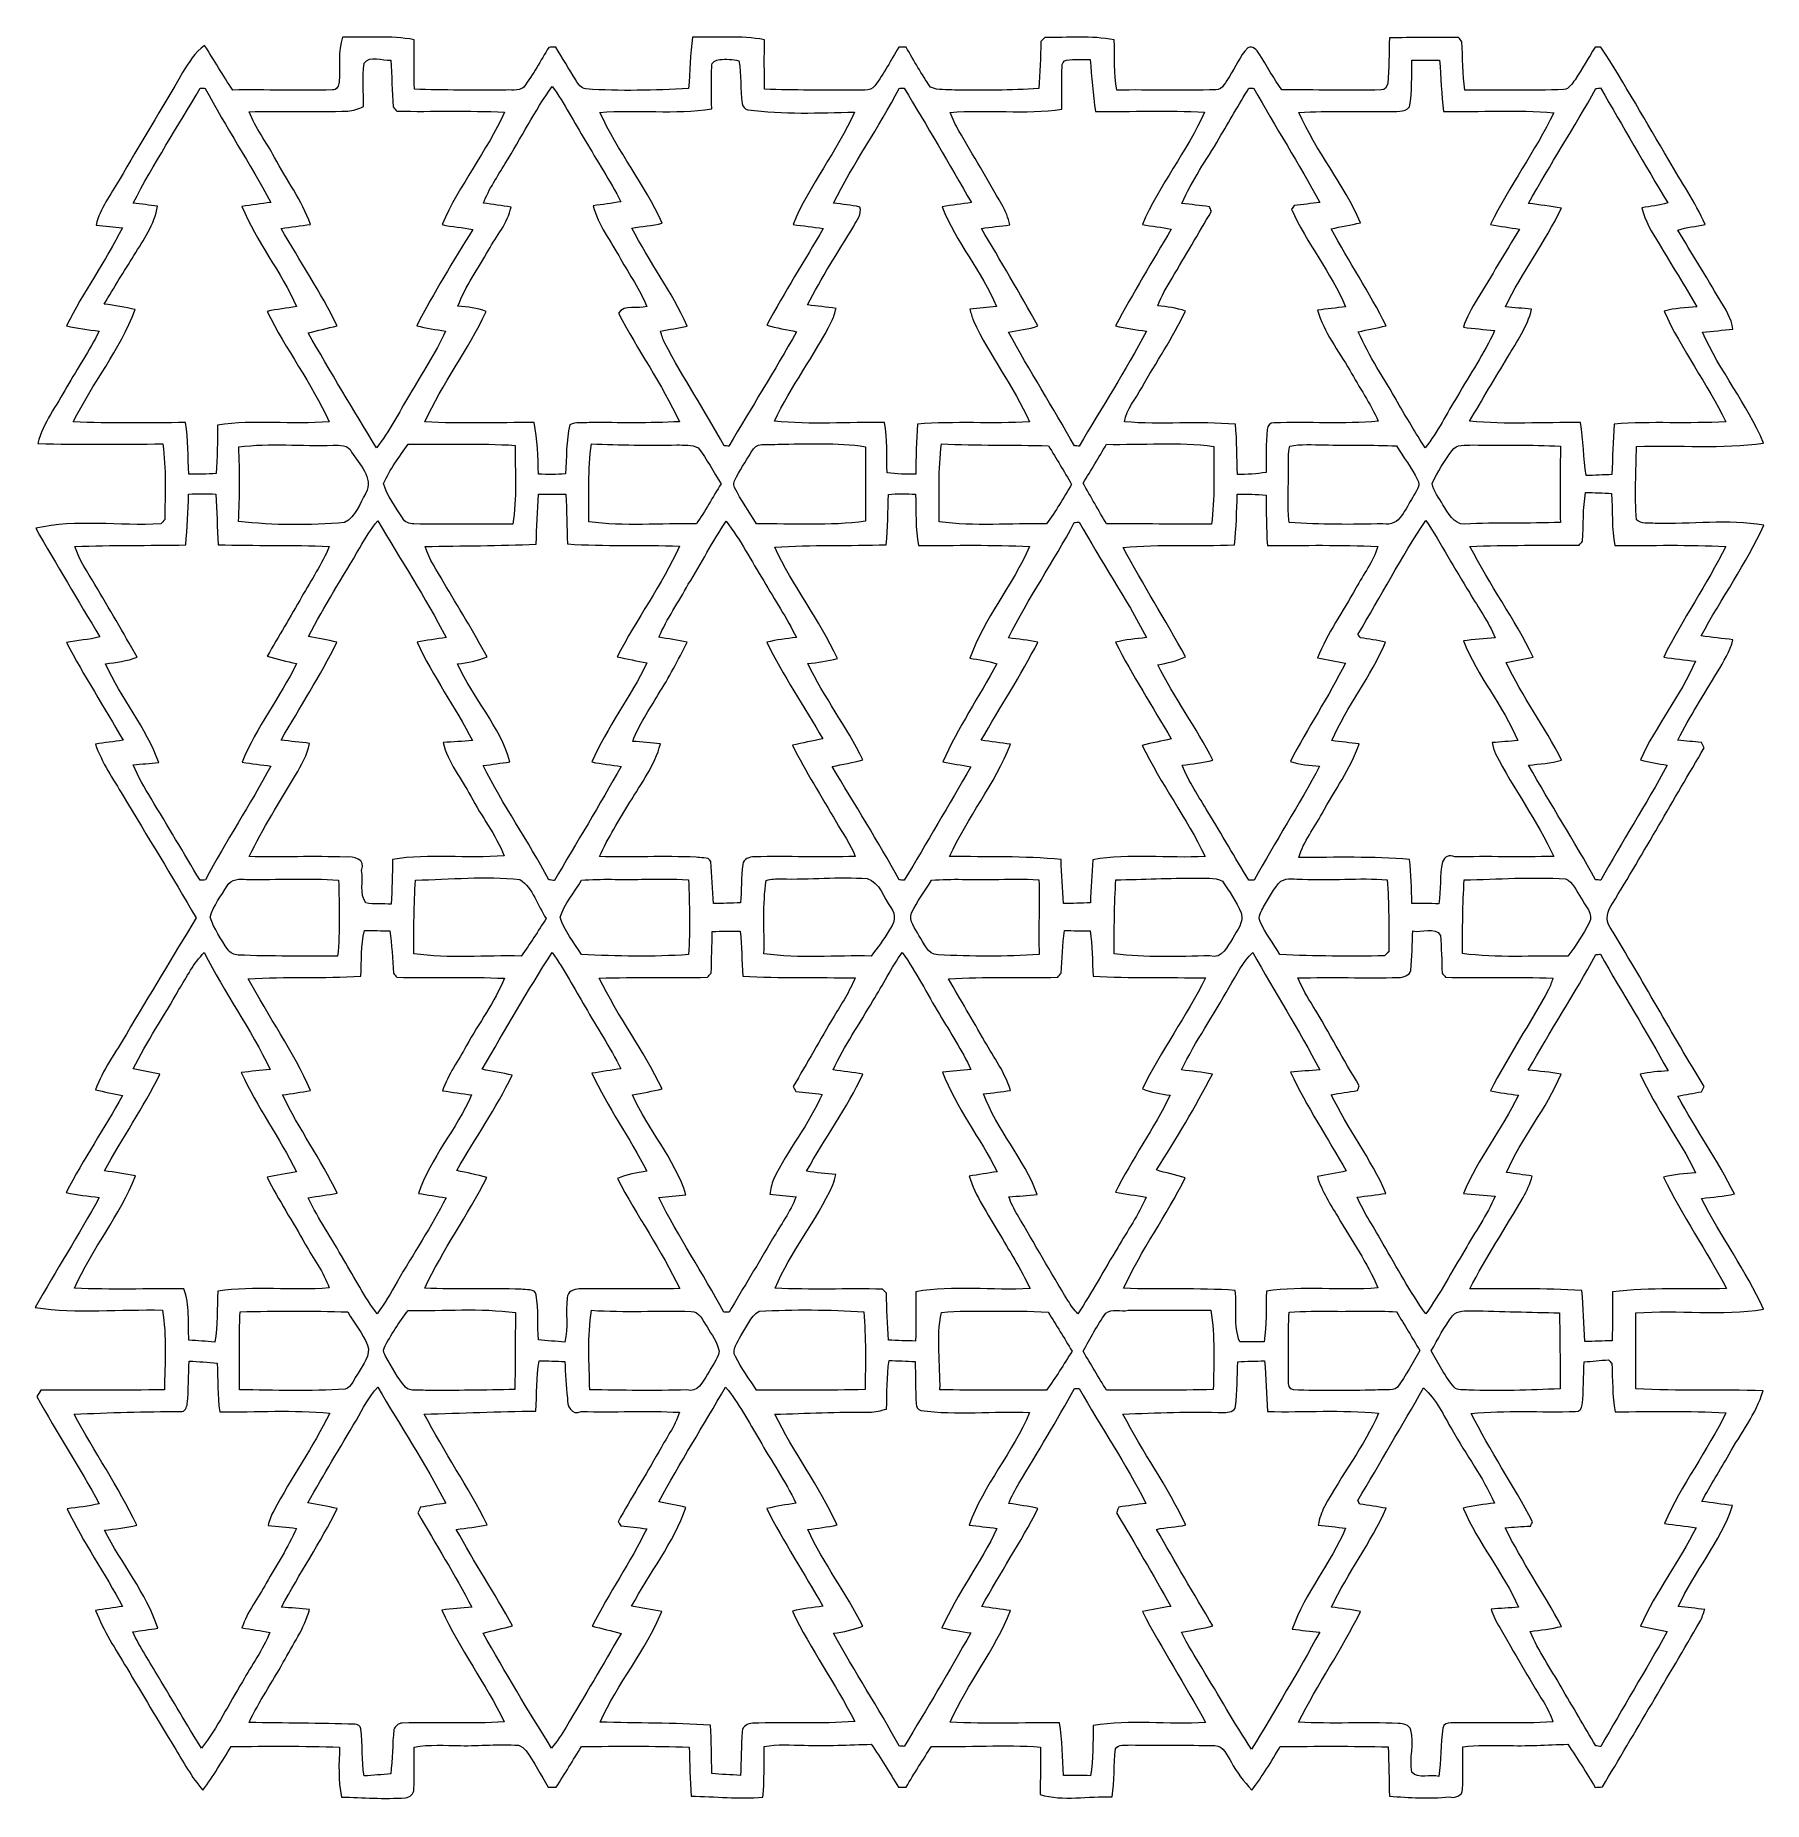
# Model space of a CAD drawing. Header units: centimetres. Extents: x -15.7 to 15.7, y -16 to 16.
import ezdxf

# ---------------------------------------------------------------- set-up
doc = ezdxf.new("R2010")
doc.units = ezdxf.units.CM
doc.header["$MEASUREMENT"] = 0
doc.layers.add('Layer 1', color=7, linetype='Continuous')

msp = doc.modelspace()

# ---------------------------------------------------------------- linework, layer by layer
at = {"layer": 'Layer 1', "color": 253, "lineweight": 9}
for points, knots in [([(-10.09756, 15.96193), (-9.66611, 15.94605), (-9.22691, 15.99262), (-8.79969, 15.91395), (-8.79969, 15.91395), (-8.8011, 15.61409), (-8.80287, 15.31423), (-8.79546, 15.01437), (-8.79546, 15.01437), (-8.25677, 15.00061), (-7.71808, 14.99708), (-7.17903, 14.99708), (-7.17903, 14.99708), (-7.06367, 15.01613), (-6.91057, 14.96956), (-6.81003, 15.05494), (-6.81003, 15.05494), (-6.6414, 15.28248), (-6.50628, 15.53224), (-6.36094, 15.7746), (-6.36094, 15.7746), (-6.3179, 15.77566), (-6.27486, 15.77672), (-6.23147, 15.77742), (-6.23147, 15.77742), (-6.11188, 15.57916), (-5.99299, 15.3802), (-5.87128, 15.18335), (-5.87128, 15.18335), (-5.82578, 15.1142), (-5.77674, 15.02883), (-5.68466, 15.02107), (-5.68466, 15.02107), (-5.06695, 14.97732), (-4.445, 14.99496), (-3.82658, 15.02812), (-3.82658, 15.02812), (-3.79483, 15.33822), (-3.7966, 15.65113), (-3.7518, 15.95981), (-3.7518, 15.95981), (-3.31894, 15.94746), (-2.87832, 15.99262), (-2.44969, 15.91395), (-2.44969, 15.91395), (-2.45146, 15.61409), (-2.45287, 15.31423), (-2.44546, 15.01437), (-2.44546, 15.01437), (-1.90677, 15.00061), (-1.36808, 14.99708), (-0.82903, 14.99708), (-0.82903, 14.99708), (-0.71156, 15.01648), (-0.53587, 14.96251), (-0.44627, 15.0761), (-0.44627, 15.0761), (-0.28399, 15.29765), (-0.15487, 15.54106), (-0.01411, 15.77637), (-0.01411, 15.77637), (0.02998, 15.77707), (0.07408, 15.77742), (0.11853, 15.77778), (0.11853, 15.77778), (0.26317, 15.53436), (0.39758, 15.28424), (0.56444, 15.05458), (0.56444, 15.05458), (0.69814, 14.98509), (0.85901, 15.0186), (1.00365, 15.00061), (1.00365, 15.00061), (1.51059, 14.99426), (2.01859, 14.99426), (2.52483, 15.02812), (2.52483, 15.02812), (2.54529, 15.31105), (2.55658, 15.59469), (2.5654, 15.87797), (2.5654, 15.87797), (2.58868, 15.90301), (2.61196, 15.92771), (2.63525, 15.95275), (2.63525, 15.95275), (3.05294, 15.9464), (3.47944, 15.99227), (3.89255, 15.91007), (3.89255, 15.91007), (3.90348, 15.60703), (3.88479, 15.29941), (3.9377, 14.99955), (3.9377, 14.99955), (4.53601, 15.00837), (5.13468, 14.98685), (5.73299, 15.00696), (5.73299, 15.00696), (5.86704, 15.0066), (5.9182, 15.15689), (5.98134, 15.24755), (5.98134, 15.24755), (6.09388, 15.41689), (6.16726, 15.61832), (6.31401, 15.76331), (6.31401, 15.76331), (6.40256, 15.81835), (6.47982, 15.72415), (6.5225, 15.65607), (6.5225, 15.65607), (6.65727, 15.43805), (6.78638, 15.21651), (6.92961, 15.00343), (6.92961, 15.00343), (7.53039, 15.00802), (8.13152, 14.98791), (8.7323, 15.00414), (8.7323, 15.00414), (8.80357, 14.99214), (8.84096, 15.0627), (8.85225, 15.12196), (8.85225, 15.12196), (8.878, 15.39537), (8.87447, 15.67018), (8.88188, 15.94429), (8.88188, 15.94429), (9.29922, 15.95593), (9.71691, 15.95664), (10.13495, 15.95275), (10.13495, 15.95275), (10.15612, 15.92735), (10.17728, 15.90195), (10.19915, 15.87691), (10.19915, 15.87691), (10.21538, 15.58481), (10.20304, 15.28883), (10.25242, 14.99955), (10.25242, 14.99955), (10.85038, 15.00837), (11.44869, 14.98544), (12.04665, 15.00943), (12.04665, 15.00943), (12.14472, 15.01648), (12.192, 15.11914), (12.24879, 15.18546), (12.24879, 15.18546), (12.37509, 15.37949), (12.48974, 15.58093), (12.61321, 15.77672), (12.61321, 15.77672), (12.63932, 15.77742), (12.69153, 15.77848), (12.71799, 15.77919), (12.71799, 15.77919), (13.15402, 15.11244), (13.53573, 14.41217), (13.9513, 13.73272), (13.9513, 13.73272), (14.16579, 13.34149), (14.42649, 12.97355), (14.60888, 12.56503), (14.60888, 12.56503), (14.44307, 12.52799), (14.27162, 12.51705), (14.1104, 12.46167), (14.1104, 12.46167), (14.36864, 12.04327), (14.61875, 11.61959), (14.87664, 11.20049), (14.87664, 11.20049), (14.97294, 11.03221), (15.08407, 10.86464), (15.11264, 10.66885), (15.11264, 10.66885), (14.9292, 10.64733), (14.74399, 10.6304), (14.56125, 10.61205), (14.56125, 10.61205), (14.86923, 9.91108), (15.36876, 9.30995), (15.66792, 8.60334), (15.66792, 8.60334), (14.90556, 8.48868), (14.13051, 8.57476), (13.36357, 8.53807), (13.36357, 8.53807), (13.35405, 8.09639), (13.32865, 7.65295), (13.36075, 7.21198), (13.36075, 7.21198), (13.45071, 7.12661), (13.58723, 7.15554), (13.70012, 7.14566), (13.70012, 7.14566), (14.35664, 7.13014), (15.0181, 7.22468), (15.66933, 7.11461), (15.66933, 7.11461), (15.35818, 6.41188), (14.89851, 5.78817), (14.53832, 5.11119), (14.53832, 5.11119), (14.72812, 5.07696), (14.92003, 5.06039), (15.11264, 5.03816), (15.11264, 5.03816), (15.06361, 4.82579), (14.93767, 4.6427), (14.83324, 4.45501), (14.83324, 4.45501), (14.58383, 4.04897), (14.33054, 3.64504), (14.11322, 3.22065), (14.11322, 3.22065), (14.2561, 3.20054), (14.39897, 3.18996), (14.54326, 3.17761), (14.54326, 3.17761), (14.55808, 3.1441), (14.5736, 3.11023), (14.58912, 3.07672), (14.58912, 3.07672), (14.0342, 2.13726), (13.49516, 1.18865), (12.92683, 0.25696), (12.92683, 0.25696), (12.83934, 0.13454), (12.79066, -0.0422), (12.88379, -0.17449), (12.88379, -0.17449), (13.46905, -1.12557), (14.00563, -2.1056), (14.58983, -3.05739), (14.58983, -3.05739), (14.57395, -3.08985), (14.55808, -3.12265), (14.54291, -3.15546), (14.54291, -3.15546), (14.39897, -3.17981), (14.25504, -3.2045), (14.11252, -3.23307), (14.11252, -3.23307), (14.43954, -3.8328), (14.8336, -4.39548), (15.13804, -5.00755), (15.13804, -5.00755), (14.94331, -5.05799), (14.74082, -5.05799), (14.54361, -5.08974), (14.54361, -5.08974), (14.88828, -5.77484), (15.34759, -6.39643), (15.66721, -7.09493), (15.66721, -7.09493), (14.90133, -7.2244), (14.12063, -7.10199), (13.35052, -7.16267), (13.35052, -7.16267), (13.35122, -7.62022), (13.35087, -8.07812), (13.35264, -8.53638), (13.35264, -8.53638), (14.11993, -8.58789), (14.88934, -8.54414), (15.65733, -8.57625), (15.65733, -8.57625), (15.53033, -8.99676), (15.25411, -9.34601), (15.04174, -9.72454), (15.04174, -9.72454), (14.88122, -10.01205), (14.7006, -10.28828), (14.54608, -10.57932), (14.54608, -10.57932), (14.732, -10.60366), (14.91826, -10.62906), (15.10418, -10.65587), (15.10418, -10.65587), (14.88475, -11.31839), (14.40779, -11.85426), (14.12063, -12.48573), (14.12063, -12.48573), (14.27974, -12.50231), (14.44095, -12.51854), (14.60147, -12.53653), (14.60147, -12.53653), (14.57677, -12.61202), (14.55208, -12.68858), (14.51398, -12.75913), (14.51398, -12.75913), (13.92943, -13.76032), (13.33817, -14.75797), (12.7455, -15.75457), (12.7455, -15.75457), (12.70035, -15.75669), (12.65555, -15.75915), (12.61145, -15.76198), (12.61145, -15.76198), (12.45023, -15.49845), (12.29148, -15.23422), (12.1165, -14.97987), (12.1165, -14.97987), (11.7415, -14.9908), (11.36685, -15.01656), (10.99149, -15.00209), (10.99149, -15.00209), (10.7322, -15.00562), (10.47079, -14.98516), (10.21397, -15.03032), (10.21397, -15.03032), (10.21432, -15.28502), (10.22244, -15.54079), (10.20974, -15.7962), (10.20974, -15.7962), (10.21644, -15.91226), (10.05804, -15.96694), (9.96632, -15.93413), (9.96632, -15.93413), (9.60578, -15.97117), (9.24419, -15.94789), (8.884, -15.92284), (8.884, -15.92284), (8.87518, -15.62475), (8.87271, -15.32735), (8.86283, -15.02996), (8.86283, -15.02996), (8.20878, -15.01162), (7.55438, -15.01726), (6.90068, -15.02114), (6.90068, -15.02114), (6.74722, -15.29666), (6.57542, -15.5616), (6.38669, -15.81454), (6.38669, -15.81454), (6.24557, -15.65509), (6.11258, -15.48857), (6.0145, -15.29949), (6.0145, -15.29949), (5.93972, -15.1873), (5.8801, -15.00703), (5.71782, -15.00456), (5.71782, -15.00456), (5.20664, -14.99363), (4.69476, -15.00633), (4.18359, -14.99363), (4.18359, -14.99363), (4.09504, -15.00492), (3.97192, -14.97564), (3.91654, -15.06383), (3.91654, -15.06383), (3.88408, -15.35311), (3.89784, -15.64768), (3.85304, -15.93625), (3.85304, -15.93625), (3.42335, -15.91191), (2.97039, -16.02127), (2.55093, -15.89074), (2.55093, -15.89074), (2.55446, -15.60393), (2.55658, -15.31818), (2.55869, -15.03243), (2.55869, -15.03243), (1.90182, -14.97952), (1.2393, -15.03702), (0.58067, -15.01938), (0.58067, -15.01938), (0.42298, -15.2628), (0.26705, -15.50762), (0.12065, -15.75845), (0.12065, -15.75845), (0.07479, -15.75774), (0.02963, -15.75774), (-0.01553, -15.7581), (-0.01553, -15.7581), (-0.17604, -15.49528), (-0.3355, -15.23246), (-0.51259, -14.98128), (-0.51259, -14.98128), (-0.91723, -14.99222), (-1.32151, -15.01127), (-1.72615, -14.99892), (-1.72615, -14.99892), (-1.9685, -14.99645), (-2.21439, -14.9714), (-2.45287, -15.02326), (-2.45287, -15.02326), (-2.45675, -15.32877), (-2.44863, -15.63639), (-2.47615, -15.94154), (-2.47615, -15.94154), (-2.91007, -15.974), (-3.34504, -15.92708), (-3.77896, -15.92284), (-3.77896, -15.92284), (-3.79131, -15.62475), (-3.81036, -15.32877), (-3.81177, -15.03102), (-3.81177, -15.03102), (-4.463, -15.01091), (-5.11422, -15.01762), (-5.76545, -15.02079), (-5.76545, -15.02079), (-5.91785, -15.26774), (-6.06849, -15.51644), (-6.22583, -15.76092), (-6.22583, -15.76092), (-6.2738, -15.75951), (-6.32143, -15.7588), (-6.3687, -15.75845), (-6.3687, -15.75845), (-6.49923, -15.53726), (-6.62094, -15.31007), (-6.76981, -15.10052), (-6.76981, -15.10052), (-6.80509, -15.0536), (-6.85271, -15.01303), (-6.91092, -14.99962), (-6.91092, -14.99962), (-7.26052, -14.96999), (-7.61013, -15.0155), (-7.96008, -15.00492), (-7.96008, -15.00492), (-8.24019, -15.00421), (-8.52347, -14.97952), (-8.80075, -15.03314), (-8.80075, -15.03314), (-8.79969, -15.28679), (-8.79158, -15.54149), (-8.80534, -15.79584), (-8.80534, -15.79584), (-8.80428, -15.87875), (-8.87977, -15.94154), (-8.95738, -15.95212), (-8.95738, -15.95212), (-9.34509, -15.97576), (-9.73314, -15.95107), (-10.12049, -15.9366), (-10.12049, -15.9366), (-10.17729, -15.63745), (-10.166, -15.33229), (-10.15118, -15.03067), (-10.15118, -15.03067), (-10.80629, -15.01091), (-11.46175, -15.01797), (-12.11721, -15.02009), (-12.11721, -15.02009), (-12.28373, -15.28714), (-12.44177, -15.55984), (-12.6291, -15.81348), (-12.6291, -15.81348), (-12.83829, -15.57606), (-12.99034, -15.29737), (-13.15226, -15.02785), (-13.15226, -15.02785), (-13.44613, -14.55512), (-13.72235, -14.07147), (-14.01269, -13.59663), (-14.01269, -13.59663), (-14.21307, -13.2569), (-14.43567, -12.92529), (-14.57608, -12.55523), (-14.57608, -12.55523), (-14.41415, -12.53018), (-14.25187, -12.50654), (-14.0896, -12.48397), (-14.0896, -12.48397), (-14.40427, -11.88213), (-14.79903, -11.32368), (-15.09395, -10.71161), (-15.09395, -10.71161), (-14.89887, -10.68621), (-14.70166, -10.66892), (-14.51011, -10.62095), (-14.51011, -10.62095), (-14.86676, -9.96196), (-15.27634, -9.3333), (-15.64182, -8.67926), (-15.64182, -8.67926), (-15.61818, -8.64081), (-15.59455, -8.6027), (-15.57126, -8.5646), (-15.57126, -8.5646), (-14.82373, -8.55895), (-14.07654, -8.57025), (-13.32936, -8.55508), (-13.32936, -8.55508), (-13.32089, -8.0753), (-13.28315, -7.58847), (-13.36393, -7.11292), (-13.36393, -7.11292), (-14.13087, -7.0907), (-14.90804, -7.1803), (-15.66933, -7.0653), (-15.66933, -7.0653), (-15.29998, -6.39079), (-14.87241, -5.74838), (-14.51116, -5.06928), (-14.51116, -5.06928), (-14.71048, -5.04071), (-14.91368, -5.03365), (-15.10806, -4.97827), (-15.10806, -4.97827), (-14.7948, -4.37819), (-14.4198, -3.81269), (-14.08642, -3.2239), (-14.08642, -3.2239), (-14.25046, -3.18616), (-14.41591, -3.15546), (-14.58066, -3.12195), (-14.58066, -3.12195), (-14.44696, -2.75753), (-14.21342, -2.44497), (-14.01869, -2.113), (-14.01869, -2.113), (-13.60594, -1.40427), (-13.17131, -0.70824), (-12.75574, -0.00092), (-12.75574, -0.00092), (-13.18331, 0.74415), (-13.63875, 1.47299), (-14.07866, 2.21135), (-14.07866, 2.21135), (-14.25716, 2.51616), (-14.46495, 2.80967), (-14.57996, 3.14692), (-14.57996, 3.14692), (-14.41309, 3.17162), (-14.24552, 3.19243), (-14.07866, 3.21748), (-14.07866, 3.21748), (-14.41556, 3.81014), (-14.78774, 4.38306), (-15.10418, 4.98736), (-15.10418, 4.98736), (-14.90522, 5.03287), (-14.69778, 5.03181), (-14.50199, 5.09143), (-14.50199, 5.09143), (-14.88864, 5.74725), (-15.2834, 6.39777), (-15.66263, 7.05782), (-15.66263, 7.05782), (-14.92215, 7.22962), (-14.14851, 7.09309), (-13.39533, 7.13895), (-13.39533, 7.13895), (-13.37099, 7.16471), (-13.34665, 7.19011), (-13.3223, 7.21515), (-13.3223, 7.21515), (-13.31701, 7.672), (-13.29514, 8.13238), (-13.35829, 8.58605), (-13.35829, 8.58605), (-14.11288, 8.58534), (-14.86782, 8.56876), (-15.62206, 8.59557), (-15.62206, 8.59557), (-15.52893, 8.97446), (-15.27987, 9.28243), (-15.09678, 9.61898), (-15.09678, 9.61898), (-14.90557, 9.95835), (-14.6865, 10.2815), (-14.51222, 10.63004), (-14.51222, 10.63004), (-14.71013, 10.65968), (-14.91016, 10.67732), (-15.10418, 10.72847), (-15.10418, 10.72847), (-14.79691, 11.33807), (-14.40039, 11.89934), (-14.08642, 12.50506), (-14.08642, 12.50506), (-14.24658, 12.52234), (-14.40674, 12.53751), (-14.56655, 12.55445), (-14.56655, 12.55445), (-14.4967, 12.85466), (-14.30267, 13.10478), (-14.15098, 13.36689), (-14.15098, 13.36689), (-13.76786, 14.01777), (-13.37981, 14.66617), (-12.99775, 15.31775), (-12.99775, 15.31775), (-12.88556, 15.49626), (-12.77938, 15.68852), (-12.60052, 15.80953), (-12.60052, 15.80953), (-12.42625, 15.54247), (-12.2682, 15.26519), (-12.09005, 15.00096), (-12.09005, 15.00096), (-11.48751, 15.00907), (-10.88496, 14.98826), (-10.28242, 15.00414), (-10.28242, 15.00414), (-10.19951, 14.99038), (-10.16812, 15.0821), (-10.16036, 15.14736), (-10.16036, 15.14736), (-10.13884, 15.41865), (-10.18893, 15.70017), (-10.09756, 15.96193), (-10.09756, 15.96193), (-10.09756, 15.96193), (-10.09756, 15.96193), (-10.09756, 15.96193)], [0, 0, 0, 0, 0.00653595, 0.00653595, 0.00653595, 0.00653595, 0.0130719, 0.0130719, 0.0130719, 0.0130719, 0.01960784, 0.01960784, 0.01960784, 0.01960784, 0.02614379, 0.02614379, 0.02614379, 0.02614379, 0.03267974, 0.03267974, 0.03267974, 0.03267974, 0.03921569, 0.03921569, 0.03921569, 0.03921569, 0.04575163, 0.04575163, 0.04575163, 0.04575163, 0.05228758, 0.05228758, 0.05228758, 0.05228758, 0.05882353, 0.05882353, 0.05882353, 0.05882353, 0.06535948, 0.06535948, 0.06535948, 0.06535948, 0.07189542, 0.07189542, 0.07189542, 0.07189542, 0.07843137, 0.07843137, 0.07843137, 0.07843137, 0.08496732, 0.08496732, 0.08496732, 0.08496732, 0.09150327, 0.09150327, 0.09150327, 0.09150327, 0.09803922, 0.09803922, 0.09803922, 0.09803922, 0.10457516, 0.10457516, 0.10457516, 0.10457516, 0.11111111, 0.11111111, 0.11111111, 0.11111111, 0.11764706, 0.11764706, 0.11764706, 0.11764706, 0.12418301, 0.12418301, 0.12418301, 0.12418301, 0.13071895, 0.13071895, 0.13071895, 0.13071895, 0.1372549, 0.1372549, 0.1372549, 0.1372549, 0.14379085, 0.14379085, 0.14379085, 0.14379085, 0.1503268, 0.1503268, 0.1503268, 0.1503268, 0.15686275, 0.15686275, 0.15686275, 0.15686275, 0.16339869, 0.16339869, 0.16339869, 0.16339869, 0.16993464, 0.16993464, 0.16993464, 0.16993464, 0.17647059, 0.17647059, 0.17647059, 0.17647059, 0.18300654, 0.18300654, 0.18300654, 0.18300654, 0.18954248, 0.18954248, 0.18954248, 0.18954248, 0.19607843, 0.19607843, 0.19607843, 0.19607843, 0.20261438, 0.20261438, 0.20261438, 0.20261438, 0.20915033, 0.20915033, 0.20915033, 0.20915033, 0.21568627, 0.21568627, 0.21568627, 0.21568627, 0.22222222, 0.22222222, 0.22222222, 0.22222222, 0.22875817, 0.22875817, 0.22875817, 0.22875817, 0.23529412, 0.23529412, 0.23529412, 0.23529412, 0.24183007, 0.24183007, 0.24183007, 0.24183007, 0.24836601, 0.24836601, 0.24836601, 0.24836601, 0.25490196, 0.25490196, 0.25490196, 0.25490196, 0.26143791, 0.26143791, 0.26143791, 0.26143791, 0.26797386, 0.26797386, 0.26797386, 0.26797386, 0.2745098, 0.2745098, 0.2745098, 0.2745098, 0.28104575, 0.28104575, 0.28104575, 0.28104575, 0.2875817, 0.2875817, 0.2875817, 0.2875817, 0.29411765, 0.29411765, 0.29411765, 0.29411765, 0.30065359, 0.30065359, 0.30065359, 0.30065359, 0.30718954, 0.30718954, 0.30718954, 0.30718954, 0.31372549, 0.31372549, 0.31372549, 0.31372549, 0.32026144, 0.32026144, 0.32026144, 0.32026144, 0.32679739, 0.32679739, 0.32679739, 0.32679739, 0.33333333, 0.33333333, 0.33333333, 0.33333333, 0.33986928, 0.33986928, 0.33986928, 0.33986928, 0.34640523, 0.34640523, 0.34640523, 0.34640523, 0.35294118, 0.35294118, 0.35294118, 0.35294118, 0.35947712, 0.35947712, 0.35947712, 0.35947712, 0.36601307, 0.36601307, 0.36601307, 0.36601307, 0.37254902, 0.37254902, 0.37254902, 0.37254902, 0.37908497, 0.37908497, 0.37908497, 0.37908497, 0.38562092, 0.38562092, 0.38562092, 0.38562092, 0.39215686, 0.39215686, 0.39215686, 0.39215686, 0.39869281, 0.39869281, 0.39869281, 0.39869281, 0.40522876, 0.40522876, 0.40522876, 0.40522876, 0.41176471, 0.41176471, 0.41176471, 0.41176471, 0.41830065, 0.41830065, 0.41830065, 0.41830065, 0.4248366, 0.4248366, 0.4248366, 0.4248366, 0.43137255, 0.43137255, 0.43137255, 0.43137255, 0.4379085, 0.4379085, 0.4379085, 0.4379085, 0.44444444, 0.44444444, 0.44444444, 0.44444444, 0.45098039, 0.45098039, 0.45098039, 0.45098039, 0.45751634, 0.45751634, 0.45751634, 0.45751634, 0.46405229, 0.46405229, 0.46405229, 0.46405229, 0.47058824, 0.47058824, 0.47058824, 0.47058824, 0.47712418, 0.47712418, 0.47712418, 0.47712418, 0.48366013, 0.48366013, 0.48366013, 0.48366013, 0.49019608, 0.49019608, 0.49019608, 0.49019608, 0.49673203, 0.49673203, 0.49673203, 0.49673203, 0.50326797, 0.50326797, 0.50326797, 0.50326797, 0.50980392, 0.50980392, 0.50980392, 0.50980392, 0.51633987, 0.51633987, 0.51633987, 0.51633987, 0.52287582, 0.52287582, 0.52287582, 0.52287582, 0.52941176, 0.52941176, 0.52941176, 0.52941176, 0.53594771, 0.53594771, 0.53594771, 0.53594771, 0.54248366, 0.54248366, 0.54248366, 0.54248366, 0.54901961, 0.54901961, 0.54901961, 0.54901961, 0.55555556, 0.55555556, 0.55555556, 0.55555556, 0.5620915, 0.5620915, 0.5620915, 0.5620915, 0.56862745, 0.56862745, 0.56862745, 0.56862745, 0.5751634, 0.5751634, 0.5751634, 0.5751634, 0.58169935, 0.58169935, 0.58169935, 0.58169935, 0.58823529, 0.58823529, 0.58823529, 0.58823529, 0.59477124, 0.59477124, 0.59477124, 0.59477124, 0.60130719, 0.60130719, 0.60130719, 0.60130719, 0.60784314, 0.60784314, 0.60784314, 0.60784314, 0.61437908, 0.61437908, 0.61437908, 0.61437908, 0.62091503, 0.62091503, 0.62091503, 0.62091503, 0.62745098, 0.62745098, 0.62745098, 0.62745098, 0.63398693, 0.63398693, 0.63398693, 0.63398693, 0.64052288, 0.64052288, 0.64052288, 0.64052288, 0.64705882, 0.64705882, 0.64705882, 0.64705882, 0.65359477, 0.65359477, 0.65359477, 0.65359477, 0.66013072, 0.66013072, 0.66013072, 0.66013072, 0.66666667, 0.66666667, 0.66666667, 0.66666667, 0.67320261, 0.67320261, 0.67320261, 0.67320261, 0.67973856, 0.67973856, 0.67973856, 0.67973856, 0.68627451, 0.68627451, 0.68627451, 0.68627451, 0.69281046, 0.69281046, 0.69281046, 0.69281046, 0.69934641, 0.69934641, 0.69934641, 0.69934641, 0.70588235, 0.70588235, 0.70588235, 0.70588235, 0.7124183, 0.7124183, 0.7124183, 0.7124183, 0.71895425, 0.71895425, 0.71895425, 0.71895425, 0.7254902, 0.7254902, 0.7254902, 0.7254902, 0.73202614, 0.73202614, 0.73202614, 0.73202614, 0.73856209, 0.73856209, 0.73856209, 0.73856209, 0.74509804, 0.74509804, 0.74509804, 0.74509804, 0.75163399, 0.75163399, 0.75163399, 0.75163399, 0.75816993, 0.75816993, 0.75816993, 0.75816993, 0.76470588, 0.76470588, 0.76470588, 0.76470588, 0.77124183, 0.77124183, 0.77124183, 0.77124183, 0.77777778, 0.77777778, 0.77777778, 0.77777778, 0.78431373, 0.78431373, 0.78431373, 0.78431373, 0.79084967, 0.79084967, 0.79084967, 0.79084967, 0.79738562, 0.79738562, 0.79738562, 0.79738562, 0.80392157, 0.80392157, 0.80392157, 0.80392157, 0.81045752, 0.81045752, 0.81045752, 0.81045752, 0.81699346, 0.81699346, 0.81699346, 0.81699346, 0.82352941, 0.82352941, 0.82352941, 0.82352941, 0.83006536, 0.83006536, 0.83006536, 0.83006536, 0.83660131, 0.83660131, 0.83660131, 0.83660131, 0.84313725, 0.84313725, 0.84313725, 0.84313725, 0.8496732, 0.8496732, 0.8496732, 0.8496732, 0.85620915, 0.85620915, 0.85620915, 0.85620915, 0.8627451, 0.8627451, 0.8627451, 0.8627451, 0.86928105, 0.86928105, 0.86928105, 0.86928105, 0.87581699, 0.87581699, 0.87581699, 0.87581699, 0.88235294, 0.88235294, 0.88235294, 0.88235294, 0.88888889, 0.88888889, 0.88888889, 0.88888889, 0.89542484, 0.89542484, 0.89542484, 0.89542484, 0.90196078, 0.90196078, 0.90196078, 0.90196078, 0.90849673, 0.90849673, 0.90849673, 0.90849673, 0.91503268, 0.91503268, 0.91503268, 0.91503268, 0.92156863, 0.92156863, 0.92156863, 0.92156863, 0.92810458, 0.92810458, 0.92810458, 0.92810458, 0.93464052, 0.93464052, 0.93464052, 0.93464052, 0.94117647, 0.94117647, 0.94117647, 0.94117647, 0.94771242, 0.94771242, 0.94771242, 0.94771242, 0.95424837, 0.95424837, 0.95424837, 0.95424837, 0.96078431, 0.96078431, 0.96078431, 0.96078431, 0.96732026, 0.96732026, 0.96732026, 0.96732026, 0.97385621, 0.97385621, 0.97385621, 0.97385621, 0.98039216, 0.98039216, 0.98039216, 0.98039216, 0.9869281, 0.9869281, 0.9869281, 0.9869281, 1, 1, 1, 1]), ([(-9.70598, 15.48568), (-9.73985, 15.22603), (-9.71586, 14.9611), (-9.71938, 14.69969), (-9.71938, 14.69969), (-9.80934, 14.66229), (-9.90106, 14.62137), (-10.00055, 14.61855), (-10.00055, 14.61855), (-10.5978, 14.59774), (-11.19576, 14.6249), (-11.79301, 14.60726), (-11.79301, 14.60726), (-11.67836, 14.31093), (-11.47869, 14.05904), (-11.33228, 13.77894), (-11.33228, 13.77894), (-11.11921, 13.37289), (-10.8331, 13.00283), (-10.68247, 12.56644), (-10.68247, 12.56644), (-10.8585, 12.54069), (-11.0356, 12.51952), (-11.21163, 12.49377), (-11.21163, 12.49377), (-10.87896, 11.90251), (-10.49444, 11.33983), (-10.1981, 10.72847), (-10.1981, 10.72847), (-10.37238, 10.68049), (-10.55018, 10.64627), (-10.7248, 10.59794), (-10.7248, 10.59794), (-10.31734, 9.9005), (-9.90706, 9.20412), (-9.48267, 8.51655), (-9.48267, 8.51655), (-9.2509, 8.8143), (-9.07839, 9.15331), (-8.88506, 9.47575), (-8.88506, 9.47575), (-8.66246, 9.85746), (-8.41516, 10.22646), (-8.23101, 10.62934), (-8.23101, 10.62934), (-8.40599, 10.66144), (-8.58132, 10.68684), (-8.75418, 10.72776), (-8.75418, 10.72776), (-8.44268, 11.32502), (-8.09131, 11.90075), (-7.73889, 12.47472), (-7.73889, 12.47472), (-7.92339, 12.50964), (-8.11178, 12.51987), (-8.29451, 12.56291), (-8.29451, 12.56291), (-7.98372, 13.27694), (-7.48136, 13.88971), (-7.16386, 14.59985), (-7.16386, 14.59985), (-7.81297, 14.63301), (-8.46314, 14.6055), (-9.11261, 14.61855), (-9.11261, 14.61855), (-9.13589, 14.6436), (-9.15882, 14.66864), (-9.1821, 14.69369), (-9.1821, 14.69369), (-9.19516, 14.97697), (-9.21033, 15.26025), (-9.22267, 15.54353), (-9.22267, 15.54353), (-9.37825, 15.52342), (-9.60791, 15.64407), (-9.70598, 15.48568), (-9.70598, 15.48568), (-9.70598, 15.48568), (-9.70598, 15.48568), (-9.70598, 15.48568)], [0, 0, 0, 0, 0.04761905, 0.04761905, 0.04761905, 0.04761905, 0.0952381, 0.0952381, 0.0952381, 0.0952381, 0.14285714, 0.14285714, 0.14285714, 0.14285714, 0.19047619, 0.19047619, 0.19047619, 0.19047619, 0.23809524, 0.23809524, 0.23809524, 0.23809524, 0.28571429, 0.28571429, 0.28571429, 0.28571429, 0.33333333, 0.33333333, 0.33333333, 0.33333333, 0.38095238, 0.38095238, 0.38095238, 0.38095238, 0.42857143, 0.42857143, 0.42857143, 0.42857143, 0.47619048, 0.47619048, 0.47619048, 0.47619048, 0.52380952, 0.52380952, 0.52380952, 0.52380952, 0.57142857, 0.57142857, 0.57142857, 0.57142857, 0.61904762, 0.61904762, 0.61904762, 0.61904762, 0.66666667, 0.66666667, 0.66666667, 0.66666667, 0.71428571, 0.71428571, 0.71428571, 0.71428571, 0.76190476, 0.76190476, 0.76190476, 0.76190476, 0.80952381, 0.80952381, 0.80952381, 0.80952381, 0.85714286, 0.85714286, 0.85714286, 0.85714286, 0.9047619, 0.9047619, 0.9047619, 0.9047619, 1, 1, 1, 1]), ([(-3.40396, 15.42782), (-3.41489, 15.17206), (-3.40713, 14.91629), (-3.40537, 14.66053), (-3.40537, 14.66053), (-4.07388, 14.55434), (-4.75792, 14.65171), (-5.43102, 14.59491), (-5.43102, 14.59491), (-5.11458, 13.89394), (-4.6228, 13.28822), (-4.30319, 12.58867), (-4.30319, 12.58867), (-4.4831, 12.54104), (-4.67008, 12.52799), (-4.85281, 12.49977), (-4.85281, 12.49977), (-4.54096, 11.89475), (-4.12927, 11.34512), (-3.8474, 10.72388), (-3.8474, 10.72388), (-4.00897, 10.68755), (-4.17301, 10.66215), (-4.33494, 10.63181), (-4.33494, 10.63181), (-4.31271, 10.55702), (-4.29013, 10.48152), (-4.25415, 10.41203), (-4.25415, 10.41203), (-3.92078, 9.77914), (-3.52531, 9.18154), (-3.17994, 8.55536), (-3.17994, 8.55536), (-3.15842, 8.55324), (-3.11503, 8.54865), (-3.09351, 8.54619), (-3.09351, 8.54619), (-2.6924, 9.24151), (-2.25602, 9.91602), (-1.86831, 10.61911), (-1.86831, 10.61911), (-2.04682, 10.65932), (-2.2278, 10.68896), (-2.40277, 10.74187), (-2.40277, 10.74187), (-2.08598, 11.33913), (-1.72121, 11.90851), (-1.38395, 12.49412), (-1.38395, 12.49412), (-1.56528, 12.52023), (-1.74872, 12.53928), (-1.93005, 12.5615), (-1.93005, 12.5615), (-1.63689, 13.28187), (-1.12854, 13.89147), (-0.81421, 14.60091), (-0.81421, 14.60091), (-1.45874, 14.58539), (-2.10644, 14.55858), (-2.74744, 14.64289), (-2.74744, 14.64289), (-2.80494, 14.651), (-2.84657, 14.70075), (-2.85327, 14.75684), (-2.85327, 14.75684), (-2.89278, 15.0126), (-2.86526, 15.27472), (-2.91113, 15.52977), (-2.91113, 15.52977), (-3.02401, 15.56082), (-3.14396, 15.56364), (-3.25967, 15.55376), (-3.25967, 15.55376), (-3.32529, 15.54318), (-3.41701, 15.51037), (-3.40396, 15.42782), (-3.40396, 15.42782), (-3.40396, 15.42782), (-3.40396, 15.42782), (-3.40396, 15.42782)], [0, 0, 0, 0, 0.04761905, 0.04761905, 0.04761905, 0.04761905, 0.0952381, 0.0952381, 0.0952381, 0.0952381, 0.14285714, 0.14285714, 0.14285714, 0.14285714, 0.19047619, 0.19047619, 0.19047619, 0.19047619, 0.23809524, 0.23809524, 0.23809524, 0.23809524, 0.28571429, 0.28571429, 0.28571429, 0.28571429, 0.33333333, 0.33333333, 0.33333333, 0.33333333, 0.38095238, 0.38095238, 0.38095238, 0.38095238, 0.42857143, 0.42857143, 0.42857143, 0.42857143, 0.47619048, 0.47619048, 0.47619048, 0.47619048, 0.52380952, 0.52380952, 0.52380952, 0.52380952, 0.57142857, 0.57142857, 0.57142857, 0.57142857, 0.61904762, 0.61904762, 0.61904762, 0.61904762, 0.66666667, 0.66666667, 0.66666667, 0.66666667, 0.71428571, 0.71428571, 0.71428571, 0.71428571, 0.76190476, 0.76190476, 0.76190476, 0.76190476, 0.80952381, 0.80952381, 0.80952381, 0.80952381, 0.85714286, 0.85714286, 0.85714286, 0.85714286, 0.9047619, 0.9047619, 0.9047619, 0.9047619, 1, 1, 1, 1]), ([(3.02859, 15.54389), (2.97532, 15.5326), (2.94463, 15.47933), (2.9471, 15.42747), (2.9471, 15.42747), (2.9344, 15.17029), (2.94322, 14.91277), (2.94569, 14.65559), (2.94569, 14.65559), (2.27647, 14.55575), (1.59314, 14.65136), (0.92004, 14.59597), (0.92004, 14.59597), (0.95885, 14.4792), (1.01423, 14.36949), (1.07703, 14.26401), (1.07703, 14.26401), (1.33561, 13.81669), (1.59737, 13.37148), (1.85772, 12.92522), (1.85772, 12.92522), (1.92546, 12.81092), (1.96991, 12.68462), (2.00166, 12.5555), (2.00166, 12.5555), (1.8288, 12.53504), (1.65629, 12.5167), (1.48413, 12.49447), (1.48413, 12.49447), (1.82985, 11.90675), (2.18016, 11.32114), (2.51072, 10.72459), (2.51072, 10.72459), (2.3368, 10.66779), (2.15441, 10.64557), (1.97485, 10.61346), (1.97485, 10.61346), (2.35338, 9.91602), (2.78412, 9.24856), (3.17006, 8.555), (3.17006, 8.555), (3.19158, 8.55289), (3.23462, 8.549), (3.25614, 8.54689), (3.25614, 8.54689), (3.66606, 9.23869), (4.09998, 9.91743), (4.47639, 10.62863), (4.47639, 10.62863), (4.28907, 10.66109), (4.10104, 10.68508), (3.91548, 10.72565), (3.91548, 10.72565), (4.23439, 11.32078), (4.58646, 11.89757), (4.92689, 12.48036), (4.92689, 12.48036), (4.75403, 12.51776), (4.57694, 12.5294), (4.40407, 12.56397), (4.40407, 12.56397), (4.70817, 13.2794), (5.21476, 13.89042), (5.53155, 14.59985), (5.53155, 14.59985), (4.87327, 14.63337), (4.21357, 14.60797), (3.55529, 14.61185), (3.55529, 14.61185), (3.50696, 14.92405), (3.48791, 15.23944), (3.45581, 15.55306), (3.45581, 15.55306), (3.31364, 15.54777), (3.1697, 15.56823), (3.02859, 15.54389), (3.02859, 15.54389), (3.02859, 15.54389), (3.02859, 15.54389), (3.02859, 15.54389)], [0, 0, 0, 0, 0.04761905, 0.04761905, 0.04761905, 0.04761905, 0.0952381, 0.0952381, 0.0952381, 0.0952381, 0.14285714, 0.14285714, 0.14285714, 0.14285714, 0.19047619, 0.19047619, 0.19047619, 0.19047619, 0.23809524, 0.23809524, 0.23809524, 0.23809524, 0.28571429, 0.28571429, 0.28571429, 0.28571429, 0.33333333, 0.33333333, 0.33333333, 0.33333333, 0.38095238, 0.38095238, 0.38095238, 0.38095238, 0.42857143, 0.42857143, 0.42857143, 0.42857143, 0.47619048, 0.47619048, 0.47619048, 0.47619048, 0.52380952, 0.52380952, 0.52380952, 0.52380952, 0.57142857, 0.57142857, 0.57142857, 0.57142857, 0.61904762, 0.61904762, 0.61904762, 0.61904762, 0.66666667, 0.66666667, 0.66666667, 0.66666667, 0.71428571, 0.71428571, 0.71428571, 0.71428571, 0.76190476, 0.76190476, 0.76190476, 0.76190476, 0.80952381, 0.80952381, 0.80952381, 0.80952381, 0.85714286, 0.85714286, 0.85714286, 0.85714286, 0.9047619, 0.9047619, 0.9047619, 0.9047619, 1, 1, 1, 1]), ([(9.28758, 15.54036), (9.2844, 15.25849), (9.30063, 14.9738), (9.24807, 14.69545), (9.24807, 14.69545), (9.15775, 14.58856), (8.99124, 14.62031), (8.87271, 14.61114), (8.87271, 14.61114), (8.32837, 14.60902), (7.78404, 14.6249), (7.24041, 14.59527), (7.24041, 14.59527), (7.5512, 13.89465), (8.0525, 13.29669), (8.36083, 12.59502), (8.36083, 12.59502), (8.18444, 12.55409), (8.00664, 12.5227), (7.8299, 12.48707), (7.8299, 12.48707), (8.14422, 11.89158), (8.52275, 11.33101), (8.82262, 10.72741), (8.82262, 10.72741), (8.65575, 10.68614), (8.48607, 10.6558), (8.31885, 10.62017), (8.31885, 10.62017), (8.51182, 10.17108), (8.79192, 9.76821), (9.03252, 9.34452), (9.03252, 9.34452), (9.19162, 9.06406), (9.35778, 8.78784), (9.53205, 8.5162), (9.53205, 8.5162), (9.761, 8.80583), (9.92117, 9.14203), (10.11696, 9.45352), (10.11696, 9.45352), (10.33991, 9.85005), (10.60309, 10.22541), (10.79147, 10.63992), (10.79147, 10.63992), (10.60203, 10.66285), (10.41259, 10.67979), (10.22385, 10.70236), (10.22385, 10.70236), (10.28065, 10.88369), (10.37695, 11.04773), (10.47679, 11.20825), (10.47679, 11.20825), (10.73502, 11.62876), (10.97597, 12.05985), (11.24126, 12.47648), (11.24126, 12.47648), (11.06769, 12.51317), (10.8906, 12.52517), (10.71774, 12.56432), (10.71774, 12.56432), (11.0617, 13.25965), (11.52419, 13.89253), (11.86356, 14.58962), (11.86356, 14.58962), (11.19928, 14.64677), (10.53077, 14.60338), (9.86543, 14.61079), (9.86543, 14.61079), (9.82274, 14.91947), (9.81921, 15.23168), (9.7917, 15.54177), (9.7917, 15.54177), (9.62307, 15.54459), (9.45515, 15.54424), (9.28758, 15.54036), (9.28758, 15.54036), (9.28758, 15.54036), (9.28758, 15.54036), (9.28758, 15.54036)], [0, 0, 0, 0, 0.04761905, 0.04761905, 0.04761905, 0.04761905, 0.0952381, 0.0952381, 0.0952381, 0.0952381, 0.14285714, 0.14285714, 0.14285714, 0.14285714, 0.19047619, 0.19047619, 0.19047619, 0.19047619, 0.23809524, 0.23809524, 0.23809524, 0.23809524, 0.28571429, 0.28571429, 0.28571429, 0.28571429, 0.33333333, 0.33333333, 0.33333333, 0.33333333, 0.38095238, 0.38095238, 0.38095238, 0.38095238, 0.42857143, 0.42857143, 0.42857143, 0.42857143, 0.47619048, 0.47619048, 0.47619048, 0.47619048, 0.52380952, 0.52380952, 0.52380952, 0.52380952, 0.57142857, 0.57142857, 0.57142857, 0.57142857, 0.61904762, 0.61904762, 0.61904762, 0.61904762, 0.66666667, 0.66666667, 0.66666667, 0.66666667, 0.71428571, 0.71428571, 0.71428571, 0.71428571, 0.76190476, 0.76190476, 0.76190476, 0.76190476, 0.80952381, 0.80952381, 0.80952381, 0.80952381, 0.85714286, 0.85714286, 0.85714286, 0.85714286, 0.9047619, 0.9047619, 0.9047619, 0.9047619, 1, 1, 1, 1]), ([(-7.15116, 13.66922), (-7.28698, 13.43286), (-7.4475, 13.20744), (-7.54345, 12.95062), (-7.54345, 12.95062), (-7.37729, 12.92698), (-7.21043, 12.90475), (-7.04392, 12.87971), (-7.04392, 12.87971), (-7.10283, 12.5862), (-7.31062, 12.35583), (-7.45067, 12.09936), (-7.45067, 12.09936), (-7.63905, 11.76458), (-7.87224, 11.44814), (-8.00524, 11.08513), (-8.00524, 11.08513), (-7.83308, 11.07137), (-7.65599, 11.05514), (-7.49618, 10.98529), (-7.49618, 10.98529), (-7.81721, 10.29279), (-8.29346, 9.68212), (-8.60602, 8.98538), (-8.60602, 8.98538), (-7.94597, 8.95082), (-7.28416, 8.97657), (-6.62341, 8.97374), (-6.62341, 8.97374), (-6.56308, 8.66719), (-6.5585, 8.35251), (-6.54333, 8.04101), (-6.54333, 8.04101), (-6.3807, 8.03078), (-6.21771, 8.03253), (-6.05508, 8.04242), (-6.05508, 8.04242), (-6.03603, 8.34015), (-6.04661, 8.64285), (-5.97747, 8.9353), (-5.97747, 8.9353), (-5.86987, 8.98857), (-5.74287, 8.96529), (-5.62822, 8.97446), (-5.62822, 8.97446), (-5.08247, 8.97515), (-4.53637, 8.95964), (-3.99133, 8.98963), (-3.99133, 8.98963), (-4.3046, 9.6733), (-4.74628, 10.28961), (-5.09553, 10.95425), (-5.09553, 10.95425), (-4.99216, 11.12781), (-4.74098, 11.02516), (-4.58223, 11.07807), (-4.58223, 11.07807), (-4.70288, 11.38464), (-4.89938, 11.6531), (-5.05672, 11.94097), (-5.05672, 11.94097), (-5.23064, 12.25564), (-5.46383, 12.55021), (-5.55273, 12.9037), (-5.55273, 12.9037), (-5.38621, 12.92733), (-5.21794, 12.94674), (-5.05213, 12.97778), (-5.05213, 12.97778), (-5.24651, 13.35913), (-5.48499, 13.71509), (-5.69666, 14.08656), (-5.69666, 14.08656), (-5.89633, 14.41394), (-6.07166, 14.75649), (-6.29815, 15.06693), (-6.29815, 15.06693), (-6.61741, 14.62349), (-6.858, 14.1296), (-7.15116, 13.66922), (-7.15116, 13.66922), (-7.15116, 13.66922), (-7.15116, 13.66922), (-7.15116, 13.66922)], [0, 0, 0, 0, 0.04545455, 0.04545455, 0.04545455, 0.04545455, 0.09090909, 0.09090909, 0.09090909, 0.09090909, 0.13636364, 0.13636364, 0.13636364, 0.13636364, 0.18181818, 0.18181818, 0.18181818, 0.18181818, 0.22727273, 0.22727273, 0.22727273, 0.22727273, 0.27272727, 0.27272727, 0.27272727, 0.27272727, 0.31818182, 0.31818182, 0.31818182, 0.31818182, 0.36363636, 0.36363636, 0.36363636, 0.36363636, 0.40909091, 0.40909091, 0.40909091, 0.40909091, 0.45454545, 0.45454545, 0.45454545, 0.45454545, 0.5, 0.5, 0.5, 0.5, 0.54545455, 0.54545455, 0.54545455, 0.54545455, 0.59090909, 0.59090909, 0.59090909, 0.59090909, 0.63636364, 0.63636364, 0.63636364, 0.63636364, 0.68181818, 0.68181818, 0.68181818, 0.68181818, 0.72727273, 0.72727273, 0.72727273, 0.72727273, 0.77272727, 0.77272727, 0.77272727, 0.77272727, 0.81818182, 0.81818182, 0.81818182, 0.81818182, 0.86363636, 0.86363636, 0.86363636, 0.86363636, 0.90909091, 0.90909091, 0.90909091, 0.90909091, 1, 1, 1, 1]), ([(-12.67813, 15.03694), (-13.08136, 14.33985), (-13.52833, 13.6664), (-13.89521, 12.94991), (-13.89521, 12.94991), (-13.7474, 12.93227), (-13.59923, 12.91499), (-13.45107, 12.8977), (-13.45107, 12.8977), (-13.50998, 12.56503), (-13.70436, 12.28245), (-13.88146, 12.00341), (-13.88146, 12.00341), (-14.05996, 11.70954), (-14.24658, 11.42097), (-14.41803, 11.12287), (-14.41803, 11.12287), (-14.23106, 11.09077), (-14.04268, 11.06502), (-13.85817, 11.02127), (-13.85817, 11.02127), (-14.13228, 10.29279), (-14.63711, 9.68071), (-14.98283, 8.98716), (-14.98283, 8.98716), (-14.30408, 8.95752), (-13.62463, 8.97163), (-12.94589, 8.97269), (-12.94589, 8.97269), (-12.88839, 8.66578), (-12.90603, 8.35109), (-12.88592, 8.04101), (-12.88592, 8.04101), (-12.72046, 8.0343), (-12.55501, 8.04206), (-12.38956, 8.04947), (-12.38956, 8.04947), (-12.36663, 8.34228), (-12.36875, 8.6365), (-12.36522, 8.92965), (-12.36522, 8.92965), (-11.6967, 9.02843), (-11.01478, 8.93389), (-10.34204, 8.98927), (-10.34204, 8.98927), (-10.66095, 9.6846), (-11.12556, 10.30337), (-11.46599, 10.98847), (-11.46599, 10.98847), (-11.28995, 11.02798), (-11.11074, 11.04879), (-10.93223, 11.0749), (-10.93223, 11.0749), (-11.21058, 11.70778), (-11.66143, 12.25212), (-11.92178, 12.89311), (-11.92178, 12.89311), (-11.74821, 12.9171), (-11.57429, 12.93897), (-11.40072, 12.96402), (-11.40072, 12.96402), (-11.77326, 13.6664), (-12.21599, 14.32927), (-12.58994, 15.03095), (-12.58994, 15.03095), (-12.61181, 15.03236), (-12.65626, 15.03553), (-12.67813, 15.03694), (-12.67813, 15.03694), (-12.67813, 15.03694), (-12.67813, 15.03694), (-12.67813, 15.03694)], [0, 0, 0, 0, 0.05263158, 0.05263158, 0.05263158, 0.05263158, 0.10526316, 0.10526316, 0.10526316, 0.10526316, 0.15789474, 0.15789474, 0.15789474, 0.15789474, 0.21052632, 0.21052632, 0.21052632, 0.21052632, 0.26315789, 0.26315789, 0.26315789, 0.26315789, 0.31578947, 0.31578947, 0.31578947, 0.31578947, 0.36842105, 0.36842105, 0.36842105, 0.36842105, 0.42105263, 0.42105263, 0.42105263, 0.42105263, 0.47368421, 0.47368421, 0.47368421, 0.47368421, 0.52631579, 0.52631579, 0.52631579, 0.52631579, 0.57894737, 0.57894737, 0.57894737, 0.57894737, 0.63157895, 0.63157895, 0.63157895, 0.63157895, 0.68421053, 0.68421053, 0.68421053, 0.68421053, 0.73684211, 0.73684211, 0.73684211, 0.73684211, 0.78947368, 0.78947368, 0.78947368, 0.78947368, 0.84210526, 0.84210526, 0.84210526, 0.84210526, 0.89473684, 0.89473684, 0.89473684, 0.89473684, 1, 1, 1, 1]), ([(-0.00565, 15.03095), (-0.37289, 14.32186), (-0.84173, 13.66958), (-1.19451, 12.95344), (-1.19451, 12.95344), (-1.03682, 12.92874), (-0.8763, 12.91781), (-0.72038, 12.88041), (-0.72038, 12.88041), (-0.67451, 12.75271), (-0.77858, 12.64052), (-0.82974, 12.53399), (-0.82974, 12.53399), (-1.11337, 12.06126), (-1.42029, 11.60054), (-1.66511, 11.10559), (-1.66511, 11.10559), (-1.49402, 11.08619), (-1.32151, 11.06643), (-1.15006, 11.0442), (-1.15006, 11.0442), (-1.16946, 10.96589), (-1.19169, 10.88757), (-1.22802, 10.81525), (-1.22802, 10.81525), (-1.53953, 10.19013), (-1.9685, 9.62957), (-2.26872, 8.99915), (-2.26872, 8.99915), (-1.6055, 8.93212), (-0.93592, 8.98575), (-0.27023, 8.97446), (-0.27023, 8.97446), (-0.21767, 8.6746), (-0.23672, 8.36768), (-0.22402, 8.06463), (-0.22402, 8.06463), (-0.05257, 8.04065), (0.12135, 8.03253), (0.29457, 8.03748), (0.29457, 8.03748), (0.29915, 8.34052), (0.30727, 8.6439), (0.32737, 8.94624), (0.32737, 8.94624), (1.00224, 9.00127), (1.68169, 8.94659), (2.35761, 8.98927), (2.35761, 8.98927), (2.07362, 9.6278), (1.633, 10.18413), (1.34161, 10.81984), (1.34161, 10.81984), (1.31233, 10.88792), (1.29399, 10.95954), (1.27529, 11.0308), (1.27529, 11.0308), (1.43616, 11.04773), (1.59667, 11.06255), (1.75824, 11.07878), (1.75824, 11.07878), (1.49824, 11.71589), (1.02023, 12.24259), (0.77364, 12.885), (0.77364, 12.885), (0.95003, 12.91428), (1.12853, 12.93439), (1.30527, 12.96226), (1.30527, 12.96226), (0.9017, 13.65617), (0.50059, 14.3515), (0.08255, 15.03694), (0.08255, 15.03694), (0.06067, 15.03553), (0.01658, 15.03236), (-0.00565, 15.03095), (-0.00565, 15.03095), (-0.00565, 15.03095), (-0.00565, 15.03095), (-0.00565, 15.03095)], [0, 0, 0, 0, 0.04761905, 0.04761905, 0.04761905, 0.04761905, 0.0952381, 0.0952381, 0.0952381, 0.0952381, 0.14285714, 0.14285714, 0.14285714, 0.14285714, 0.19047619, 0.19047619, 0.19047619, 0.19047619, 0.23809524, 0.23809524, 0.23809524, 0.23809524, 0.28571429, 0.28571429, 0.28571429, 0.28571429, 0.33333333, 0.33333333, 0.33333333, 0.33333333, 0.38095238, 0.38095238, 0.38095238, 0.38095238, 0.42857143, 0.42857143, 0.42857143, 0.42857143, 0.47619048, 0.47619048, 0.47619048, 0.47619048, 0.52380952, 0.52380952, 0.52380952, 0.52380952, 0.57142857, 0.57142857, 0.57142857, 0.57142857, 0.61904762, 0.61904762, 0.61904762, 0.61904762, 0.66666667, 0.66666667, 0.66666667, 0.66666667, 0.71428571, 0.71428571, 0.71428571, 0.71428571, 0.76190476, 0.76190476, 0.76190476, 0.76190476, 0.80952381, 0.80952381, 0.80952381, 0.80952381, 0.85714286, 0.85714286, 0.85714286, 0.85714286, 0.9047619, 0.9047619, 0.9047619, 0.9047619, 1, 1, 1, 1]), ([(6.33624, 15.03694), (6.1535, 14.73497), (5.97323, 14.43122), (5.79578, 14.12607), (5.79578, 14.12607), (5.56718, 13.73484), (5.30119, 13.36301), (5.1188, 12.94709), (5.1188, 12.94709), (5.28461, 12.92592), (5.45147, 12.90722), (5.61798, 12.88606), (5.61798, 12.88606), (5.62751, 12.8656), (5.64656, 12.82432), (5.65608, 12.80351), (5.65608, 12.80351), (5.42043, 12.39852), (5.18054, 11.99565), (4.94347, 11.59136), (4.94347, 11.59136), (4.84752, 11.42909), (4.74592, 11.26892), (4.68312, 11.09007), (4.68312, 11.09007), (4.8521, 11.07384), (5.02249, 11.05408), (5.18301, 10.99482), (5.18301, 10.99482), (4.95829, 10.50975), (4.65243, 10.06948), (4.39102, 9.60451), (4.39102, 9.60451), (4.28378, 9.40202), (4.11374, 9.22069), (4.07846, 8.98786), (4.07846, 8.98786), (4.74662, 8.93071), (5.42149, 9.00515), (6.0907, 8.94271), (6.0907, 8.94271), (6.11999, 8.64002), (6.11822, 8.33558), (6.12704, 8.03183), (6.12704, 8.03183), (6.30061, 8.03253), (6.47453, 8.04348), (6.64633, 8.07063), (6.64633, 8.07063), (6.64739, 8.33099), (6.6421, 8.59169), (6.6675, 8.85099), (6.6675, 8.85099), (6.67632, 8.91202), (6.71935, 8.97693), (6.78885, 8.96846), (6.78885, 8.96846), (7.41927, 8.98857), (8.05109, 8.94518), (8.6808, 8.9988), (8.6808, 8.9988), (8.53616, 9.32124), (8.33755, 9.6144), (8.16327, 9.92095), (8.16327, 9.92095), (7.95866, 10.27761), (7.69655, 10.61064), (7.58049, 11.01034), (7.58049, 11.01034), (7.74982, 11.03221), (7.91774, 11.05302), (8.08849, 11.07313), (8.08849, 11.07313), (7.82214, 11.69332), (7.38646, 12.22425), (7.10812, 12.83949), (7.10812, 12.83949), (7.11976, 12.85642), (7.14304, 12.89029), (7.15468, 12.90722), (7.15468, 12.90722), (7.30885, 12.92557), (7.46548, 12.94356), (7.62035, 12.96402), (7.62035, 12.96402), (7.24217, 13.66429), (6.81319, 14.33527), (6.42725, 15.03095), (6.42725, 15.03095), (6.40432, 15.03271), (6.35882, 15.03553), (6.33624, 15.03694), (6.33624, 15.03694), (6.33624, 15.03694), (6.33624, 15.03694), (6.33624, 15.03694)], [0, 0, 0, 0, 0.04, 0.04, 0.04, 0.04, 0.08, 0.08, 0.08, 0.08, 0.12, 0.12, 0.12, 0.12, 0.16, 0.16, 0.16, 0.16, 0.2, 0.2, 0.2, 0.2, 0.24, 0.24, 0.24, 0.24, 0.28, 0.28, 0.28, 0.28, 0.32, 0.32, 0.32, 0.32, 0.36, 0.36, 0.36, 0.36, 0.4, 0.4, 0.4, 0.4, 0.44, 0.44, 0.44, 0.44, 0.48, 0.48, 0.48, 0.48, 0.52, 0.52, 0.52, 0.52, 0.56, 0.56, 0.56, 0.56, 0.6, 0.6, 0.6, 0.6, 0.64, 0.64, 0.64, 0.64, 0.68, 0.68, 0.68, 0.68, 0.72, 0.72, 0.72, 0.72, 0.76, 0.76, 0.76, 0.76, 0.8, 0.8, 0.8, 0.8, 0.84, 0.84, 0.84, 0.84, 0.88, 0.88, 0.88, 0.88, 0.92, 0.92, 0.92, 0.92, 1, 1, 1, 1]), ([(12.62556, 15.02848), (12.23856, 14.32327), (11.79477, 13.65088), (11.40636, 12.94638), (11.40636, 12.94638), (11.60392, 12.91816), (11.80324, 12.8984), (12.00044, 12.86172), (12.00044, 12.86172), (11.71045, 12.24012), (11.28007, 11.69402), (10.98797, 11.07313), (10.98797, 11.07313), (11.14495, 11.05726), (11.30194, 11.0435), (11.46034, 11.02762), (11.46034, 11.02762), (11.38555, 10.71154), (11.19328, 10.44024), (11.03065, 10.16473), (11.03065, 10.16473), (10.79994, 9.77596), (10.56287, 9.39109), (10.33744, 8.9995), (10.33744, 8.9995), (11.00455, 8.93318), (11.67765, 8.98397), (12.34722, 8.97269), (12.34722, 8.97269), (12.40366, 8.65589), (12.40155, 8.33205), (12.44952, 8.01348), (12.44952, 8.01348), (12.60545, 8.01914), (12.76103, 8.02478), (12.91837, 8.03148), (12.91837, 8.03148), (12.92824, 8.33663), (12.93636, 8.64179), (12.95752, 8.94624), (12.95752, 8.94624), (13.63098, 9.00091), (14.30902, 8.94659), (14.98388, 8.98963), (14.98388, 8.98963), (14.64557, 9.67684), (14.17743, 10.29455), (13.86416, 10.99482), (13.86416, 10.99482), (14.05713, 11.04809), (14.25716, 11.05338), (14.45577, 11.07349), (14.45577, 11.07349), (14.23423, 11.45731), (13.99928, 11.83337), (13.77138, 12.21331), (13.77138, 12.21331), (13.64932, 12.4211), (13.50856, 12.62712), (13.46023, 12.86771), (13.46023, 12.86771), (13.61651, 12.89558), (13.77844, 12.90864), (13.93084, 12.95661), (13.93084, 12.95661), (13.51527, 13.64524), (13.11275, 14.34197), (12.71234, 15.03977), (12.71234, 15.03977), (12.69047, 15.03694), (12.64743, 15.0313), (12.62556, 15.02848), (12.62556, 15.02848), (12.62556, 15.02848), (12.62556, 15.02848), (12.62556, 15.02848)], [0, 0, 0, 0, 0.05, 0.05, 0.05, 0.05, 0.1, 0.1, 0.1, 0.1, 0.15, 0.15, 0.15, 0.15, 0.2, 0.2, 0.2, 0.2, 0.25, 0.25, 0.25, 0.25, 0.3, 0.3, 0.3, 0.3, 0.35, 0.35, 0.35, 0.35, 0.4, 0.4, 0.4, 0.4, 0.45, 0.45, 0.45, 0.45, 0.5, 0.5, 0.5, 0.5, 0.55, 0.55, 0.55, 0.55, 0.6, 0.6, 0.6, 0.6, 0.65, 0.65, 0.65, 0.65, 0.7, 0.7, 0.7, 0.7, 0.75, 0.75, 0.75, 0.75, 0.8, 0.8, 0.8, 0.8, 0.85, 0.85, 0.85, 0.85, 0.9, 0.9, 0.9, 0.9, 1, 1, 1, 1]), ([(-11.97998, 8.53419), (-11.96058, 8.08334), (-11.96446, 7.63249), (-11.98245, 7.18164), (-11.98245, 7.18164), (-11.34604, 7.10897), (-10.69728, 7.10932), (-10.06052, 7.16224), (-10.06052, 7.16224), (-9.8612, 7.26631), (-9.78535, 7.51149), (-9.67776, 7.6967), (-9.67776, 7.6967), (-9.531, 7.97433), (-9.79206, 8.22233), (-9.9367, 8.43752), (-9.9367, 8.43752), (-9.99102, 8.58464), (-10.15083, 8.55818), (-10.27078, 8.56241), (-10.27078, 8.56241), (-10.84051, 8.54548), (-11.41272, 8.60475), (-11.97998, 8.53419), (-11.97998, 8.53419), (-11.97998, 8.53419), (-11.97998, 8.53419), (-11.97998, 8.53419)], [0, 0, 0, 0, 0.125, 0.125, 0.125, 0.125, 0.25, 0.25, 0.25, 0.25, 0.375, 0.375, 0.375, 0.375, 0.5, 0.5, 0.5, 0.5, 0.625, 0.625, 0.625, 0.625, 0.75, 0.75, 0.75, 0.75, 1, 1, 1, 1]), ([(-8.90941, 8.58182), (-9.07345, 8.35533), (-9.23643, 8.12426), (-9.35673, 7.87132), (-9.35673, 7.87132), (-9.29182, 7.64202), (-9.13483, 7.44552), (-9.00854, 7.24549), (-9.00854, 7.24549), (-8.97185, 7.16718), (-8.88542, 7.13613), (-8.80498, 7.13649), (-8.80498, 7.13649), (-8.20632, 7.12308), (-7.6073, 7.14072), (-7.00864, 7.13225), (-7.00864, 7.13225), (-6.93456, 7.60392), (-6.97301, 8.08546), (-6.96913, 8.56064), (-6.96913, 8.56064), (-7.61471, 8.60263), (-8.26276, 8.57723), (-8.90941, 8.58182), (-8.90941, 8.58182), (-8.90941, 8.58182), (-8.90941, 8.58182), (-8.90941, 8.58182)], [0, 0, 0, 0, 0.125, 0.125, 0.125, 0.125, 0.25, 0.25, 0.25, 0.25, 0.375, 0.375, 0.375, 0.375, 0.5, 0.5, 0.5, 0.5, 0.625, 0.625, 0.625, 0.625, 0.75, 0.75, 0.75, 0.75, 1, 1, 1, 1]), ([(-5.58695, 8.58922), (-5.65045, 8.12144), (-5.62716, 7.64731), (-5.63281, 7.17635), (-5.63281, 7.17635), (-4.98793, 7.08921), (-4.33247, 7.15095), (-3.68371, 7.13613), (-3.68371, 7.13613), (-3.52178, 7.37144), (-3.38526, 7.62297), (-3.23462, 7.86532), (-3.23462, 7.86532), (-3.37468, 8.08016), (-3.49145, 8.31124), (-3.64808, 8.51408), (-3.64808, 8.51408), (-3.76238, 8.5864), (-3.91196, 8.55994), (-4.03966, 8.57053), (-4.03966, 8.57053), (-4.55578, 8.55254), (-5.07154, 8.56946), (-5.58695, 8.58922), (-5.58695, 8.58922), (-5.58695, 8.58922), (-5.58695, 8.58922), (-5.58695, 8.58922)], [0, 0, 0, 0, 0.125, 0.125, 0.125, 0.125, 0.25, 0.25, 0.25, 0.25, 0.375, 0.375, 0.375, 0.375, 0.5, 0.5, 0.5, 0.5, 0.625, 0.625, 0.625, 0.625, 0.75, 0.75, 0.75, 0.75, 1, 1, 1, 1]), ([(-2.64513, 8.49644), (-2.75767, 8.33346), (-2.85856, 8.16236), (-2.95628, 7.99021), (-2.95628, 7.99021), (-2.98697, 7.93235), (-3.02578, 7.86215), (-2.9898, 7.79724), (-2.9898, 7.79724), (-2.8755, 7.56723), (-2.72592, 7.35662), (-2.59221, 7.13754), (-2.59221, 7.13754), (-1.93428, 7.14178), (-1.27141, 7.09874), (-0.61666, 7.18482), (-0.61666, 7.18482), (-0.61807, 7.63567), (-0.61736, 8.08616), (-0.61525, 8.53666), (-0.61525, 8.53666), (-1.14089, 8.61745), (-1.67746, 8.58146), (-2.20663, 8.58464), (-2.20663, 8.58464), (-2.34421, 8.55148), (-2.546, 8.6305), (-2.64513, 8.49644), (-2.64513, 8.49644), (-2.64513, 8.49644), (-2.64513, 8.49644), (-2.64513, 8.49644)], [0, 0, 0, 0, 0.11111111, 0.11111111, 0.11111111, 0.11111111, 0.22222222, 0.22222222, 0.22222222, 0.22222222, 0.33333333, 0.33333333, 0.33333333, 0.33333333, 0.44444444, 0.44444444, 0.44444444, 0.44444444, 0.55555556, 0.55555556, 0.55555556, 0.55555556, 0.66666667, 0.66666667, 0.66666667, 0.66666667, 0.77777778, 0.77777778, 0.77777778, 0.77777778, 1, 1, 1, 1]), ([(0.76305, 8.58922), (0.69956, 8.12144), (0.72249, 7.64731), (0.71719, 7.17635), (0.71719, 7.17635), (1.36207, 7.08921), (2.01753, 7.15095), (2.66629, 7.13613), (2.66629, 7.13613), (2.8321, 7.36544), (2.97391, 7.61097), (3.12032, 7.85298), (3.12032, 7.85298), (2.98555, 8.08934), (2.84515, 8.32251), (2.69875, 8.55148), (2.69875, 8.55148), (2.05352, 8.57723), (1.40793, 8.55359), (0.76305, 8.58922), (0.76305, 8.58922), (0.76305, 8.58922), (0.76305, 8.58922), (0.76305, 8.58922)], [0, 0, 0, 0, 0.14285714, 0.14285714, 0.14285714, 0.14285714, 0.28571429, 0.28571429, 0.28571429, 0.28571429, 0.42857143, 0.42857143, 0.42857143, 0.42857143, 0.57142857, 0.57142857, 0.57142857, 0.57142857, 0.71428571, 0.71428571, 0.71428571, 0.71428571, 1, 1, 1, 1]), ([(3.75426, 8.58076), (3.61315, 8.34581), (3.47627, 8.10839), (3.32845, 7.87732), (3.32845, 7.87732), (3.46886, 7.62896), (3.61032, 7.38167), (3.75567, 7.13613), (3.75567, 7.13613), (4.38926, 7.13684), (5.02285, 7.13543), (5.65679, 7.13261), (5.65679, 7.13261), (5.71817, 7.59933), (5.697, 8.07204), (5.70194, 8.54159), (5.70194, 8.54159), (5.05707, 8.62874), (4.40231, 8.5677), (3.75426, 8.58076), (3.75426, 8.58076), (3.75426, 8.58076), (3.75426, 8.58076), (3.75426, 8.58076)], [0, 0, 0, 0, 0.14285714, 0.14285714, 0.14285714, 0.14285714, 0.28571429, 0.28571429, 0.28571429, 0.28571429, 0.42857143, 0.42857143, 0.42857143, 0.42857143, 0.57142857, 0.57142857, 0.57142857, 0.57142857, 0.71428571, 0.71428571, 0.71428571, 0.71428571, 1, 1, 1, 1]), ([(7.0746, 8.54619), (7.03756, 8.41706), (7.05908, 8.27984), (7.05485, 8.14754), (7.05485, 8.14754), (7.05202, 7.81876), (7.03227, 7.48926), (7.06508, 7.16118), (7.06508, 7.16118), (7.63093, 7.1259), (8.19926, 7.12237), (8.76617, 7.14001), (8.76617, 7.14001), (9.0812, 7.07616), (9.17045, 7.42435), (9.30839, 7.6212), (9.30839, 7.6212), (9.35178, 7.71716), (9.46255, 7.82828), (9.39412, 7.9387), (9.39412, 7.9387), (9.28299, 8.15249), (9.13835, 8.34686), (9.0117, 8.55112), (9.0117, 8.55112), (8.57391, 8.57405), (8.13505, 8.55324), (7.69725, 8.57229), (7.69725, 8.57229), (7.48982, 8.57053), (7.27851, 8.58958), (7.0746, 8.54619), (7.0746, 8.54619), (7.0746, 8.54619), (7.0746, 8.54619), (7.0746, 8.54619)], [0, 0, 0, 0, 0.1, 0.1, 0.1, 0.1, 0.2, 0.2, 0.2, 0.2, 0.3, 0.3, 0.3, 0.3, 0.4, 0.4, 0.4, 0.4, 0.5, 0.5, 0.5, 0.5, 0.6, 0.6, 0.6, 0.6, 0.7, 0.7, 0.7, 0.7, 0.8, 0.8, 0.8, 0.8, 1, 1, 1, 1]), ([(10.0143, 8.46468), (9.88483, 8.27455), (9.75148, 8.08264), (9.65976, 7.87097), (9.65976, 7.87097), (9.67916, 7.72704), (9.78923, 7.61097), (9.85167, 7.48362), (9.85167, 7.48362), (9.94727, 7.34357), (10.04605, 7.12802), (10.24502, 7.13402), (10.24502, 7.13402), (10.82392, 7.16259), (11.40389, 7.14354), (11.9828, 7.164), (11.9828, 7.164), (11.97892, 7.62402), (11.97786, 8.0844), (11.98492, 8.54442), (11.98492, 8.54442), (11.45434, 8.57899), (10.9227, 8.55359), (10.39177, 8.56876), (10.39177, 8.56876), (10.26301, 8.56205), (10.09826, 8.58851), (10.0143, 8.46468), (10.0143, 8.46468), (10.0143, 8.46468), (10.0143, 8.46468), (10.0143, 8.46468)], [0, 0, 0, 0, 0.11111111, 0.11111111, 0.11111111, 0.11111111, 0.22222222, 0.22222222, 0.22222222, 0.22222222, 0.33333333, 0.33333333, 0.33333333, 0.33333333, 0.44444444, 0.44444444, 0.44444444, 0.44444444, 0.55555556, 0.55555556, 0.55555556, 0.55555556, 0.66666667, 0.66666667, 0.66666667, 0.66666667, 0.77777778, 0.77777778, 0.77777778, 0.77777778, 1, 1, 1, 1]), ([(-12.88874, 7.67588), (-12.89968, 7.36932), (-12.91167, 7.0624), (-12.94271, 6.7569), (-12.94271, 6.7569), (-13.61158, 6.74243), (-14.28115, 6.75619), (-14.95002, 6.7262), (-14.95002, 6.7262), (-14.87382, 6.47714), (-14.72001, 6.26371), (-14.59054, 6.04146), (-14.59054, 6.04146), (-14.33372, 5.60367), (-14.07301, 5.16763), (-13.82536, 4.72454), (-13.82536, 4.72454), (-14.00528, 4.64551), (-14.20354, 4.63212), (-14.3951, 4.60001), (-14.3951, 4.60001), (-14.11888, 3.97983), (-13.65885, 3.45384), (-13.43237, 2.81037), (-13.43237, 2.81037), (-13.58618, 2.79802), (-13.73999, 2.78462), (-13.8938, 2.77086), (-13.8938, 2.77086), (-13.80984, 2.5553), (-13.68531, 2.35882), (-13.56995, 2.15879), (-13.56995, 2.15879), (-13.2708, 1.66772), (-12.97905, 1.17242), (-12.68236, 0.67959), (-12.68236, 0.67959), (-12.65802, 0.68065), (-12.60899, 0.68277), (-12.58465, 0.68383), (-12.58465, 0.68383), (-12.21388, 1.3855), (-11.77678, 2.05049), (-11.39649, 2.74722), (-11.39649, 2.74722), (-11.57076, 2.7698), (-11.74503, 2.79309), (-11.9186, 2.8199), (-11.9186, 2.8199), (-11.66248, 3.45172), (-11.23139, 3.99571), (-10.93188, 4.60636), (-10.93188, 4.60636), (-11.11109, 4.64587), (-11.29066, 4.68502), (-11.46528, 4.74182), (-11.46528, 4.74182), (-11.25608, 5.10131), (-11.04018, 5.45656), (-10.83734, 5.81921), (-10.83734, 5.81921), (-10.66906, 6.12049), (-10.46939, 6.40588), (-10.34098, 6.72797), (-10.34098, 6.72797), (-11.01196, 6.76184), (-11.684, 6.73855), (-12.35499, 6.75866), (-12.35499, 6.75866), (-12.37051, 7.06487), (-12.37721, 7.37073), (-12.39415, 7.67659), (-12.39415, 7.67659), (-12.55889, 7.68611), (-12.72399, 7.68752), (-12.88874, 7.67588), (-12.88874, 7.67588), (-12.88874, 7.67588), (-12.88874, 7.67588), (-12.88874, 7.67588)], [0, 0, 0, 0, 0.04761905, 0.04761905, 0.04761905, 0.04761905, 0.0952381, 0.0952381, 0.0952381, 0.0952381, 0.14285714, 0.14285714, 0.14285714, 0.14285714, 0.19047619, 0.19047619, 0.19047619, 0.19047619, 0.23809524, 0.23809524, 0.23809524, 0.23809524, 0.28571429, 0.28571429, 0.28571429, 0.28571429, 0.33333333, 0.33333333, 0.33333333, 0.33333333, 0.38095238, 0.38095238, 0.38095238, 0.38095238, 0.42857143, 0.42857143, 0.42857143, 0.42857143, 0.47619048, 0.47619048, 0.47619048, 0.47619048, 0.52380952, 0.52380952, 0.52380952, 0.52380952, 0.57142857, 0.57142857, 0.57142857, 0.57142857, 0.61904762, 0.61904762, 0.61904762, 0.61904762, 0.66666667, 0.66666667, 0.66666667, 0.66666667, 0.71428571, 0.71428571, 0.71428571, 0.71428571, 0.76190476, 0.76190476, 0.76190476, 0.76190476, 0.80952381, 0.80952381, 0.80952381, 0.80952381, 0.85714286, 0.85714286, 0.85714286, 0.85714286, 0.9047619, 0.9047619, 0.9047619, 0.9047619, 1, 1, 1, 1]), ([(-0.19968, 7.672), (-0.21308, 7.36755), (-0.20567, 7.0624), (-0.23919, 6.75901), (-0.23919, 6.75901), (-0.9137, 6.73749), (-1.58962, 6.76113), (-2.26272, 6.71597), (-2.26272, 6.71597), (-1.93428, 6.01606), (-1.45486, 5.3987), (-1.12572, 4.69809), (-1.12572, 4.69809), (-1.30211, 4.65187), (-1.48273, 4.6233), (-1.6637, 4.60495), (-1.6637, 4.60495), (-1.36984, 4.00099), (-0.95991, 3.46231), (-0.66323, 2.85976), (-0.66323, 2.85976), (-0.84632, 2.80896), (-1.03435, 2.78215), (-1.2185, 2.73841), (-1.2185, 2.73841), (-0.8121, 2.05649), (-0.38806, 1.38409), (-0.00776, 0.68665), (-0.00776, 0.68665), (0.01587, 0.68489), (0.06244, 0.681), (0.08607, 0.67924), (0.08607, 0.67924), (0.49565, 1.3601), (0.89676, 2.04696), (1.29328, 2.73558), (1.29328, 2.73558), (1.1243, 2.76592), (0.95426, 2.79309), (0.78563, 2.82342), (0.78563, 2.82342), (1.05868, 3.44502), (1.44639, 4.00594), (1.76389, 4.60354), (1.76389, 4.60354), (1.60549, 4.65293), (1.43968, 4.67727), (1.27635, 4.70161), (1.27635, 4.70161), (1.53458, 5.42728), (2.05034, 6.02594), (2.35902, 6.72797), (2.35902, 6.72797), (1.68839, 6.76148), (1.0167, 6.74702), (0.34572, 6.7442), (0.34572, 6.7442), (0.28046, 7.0497), (0.30585, 7.36579), (0.28963, 7.67518), (0.28963, 7.67518), (0.12629, 7.68259), (-0.03669, 7.68682), (-0.19968, 7.672), (-0.19968, 7.672), (-0.19968, 7.672), (-0.19968, 7.672), (-0.19968, 7.672)], [0, 0, 0, 0, 0.05555556, 0.05555556, 0.05555556, 0.05555556, 0.11111111, 0.11111111, 0.11111111, 0.11111111, 0.16666667, 0.16666667, 0.16666667, 0.16666667, 0.22222222, 0.22222222, 0.22222222, 0.22222222, 0.27777778, 0.27777778, 0.27777778, 0.27777778, 0.33333333, 0.33333333, 0.33333333, 0.33333333, 0.38888889, 0.38888889, 0.38888889, 0.38888889, 0.44444444, 0.44444444, 0.44444444, 0.44444444, 0.5, 0.5, 0.5, 0.5, 0.55555556, 0.55555556, 0.55555556, 0.55555556, 0.61111111, 0.61111111, 0.61111111, 0.61111111, 0.66666667, 0.66666667, 0.66666667, 0.66666667, 0.72222222, 0.72222222, 0.72222222, 0.72222222, 0.77777778, 0.77777778, 0.77777778, 0.77777778, 0.83333333, 0.83333333, 0.83333333, 0.83333333, 0.88888889, 0.88888889, 0.88888889, 0.88888889, 1, 1, 1, 1]), ([(12.4407, 7.70799), (12.38885, 7.4173), (12.40296, 7.1199), (12.38673, 6.82604), (12.38673, 6.82604), (12.36486, 6.80135), (12.34334, 6.7763), (12.32217, 6.75125), (12.32217, 6.75125), (11.66248, 6.74384), (11.00278, 6.76078), (10.34415, 6.72762), (10.34415, 6.72762), (10.69481, 6.04323), (11.14883, 5.41528), (11.48926, 4.72454), (11.48926, 4.72454), (11.32593, 4.6875), (11.16118, 4.65752), (10.9982, 4.62294), (10.9982, 4.62294), (11.28924, 4.00982), (11.7041, 3.46372), (12.00361, 2.85412), (12.00361, 2.85412), (11.80959, 2.79802), (11.60533, 2.79097), (11.40742, 2.76204), (11.40742, 2.76204), (11.80218, 2.06459), (12.23186, 1.38691), (12.62274, 0.687), (12.62274, 0.687), (12.64567, 0.68524), (12.69118, 0.68171), (12.71375, 0.6803), (12.71375, 0.6803), (13.10393, 1.38092), (13.53679, 2.05719), (13.9192, 2.76239), (13.9192, 2.76239), (13.75621, 2.7945), (13.59464, 2.82096), (13.43448, 2.85976), (13.43448, 2.85976), (13.71529, 3.48453), (14.16226, 4.02145), (14.43284, 4.65046), (14.43284, 4.65046), (14.23987, 4.67233), (14.04725, 4.69173), (13.8564, 4.72454), (13.8564, 4.72454), (14.20177, 5.40858), (14.63428, 6.04605), (14.98459, 6.72726), (14.98459, 6.72726), (14.3136, 6.76184), (13.64191, 6.74702), (12.97058, 6.74349), (12.97058, 6.74349), (12.90637, 7.05429), (12.93354, 7.37567), (12.91202, 7.69035), (12.91202, 7.69035), (12.75468, 7.69775), (12.59628, 7.70305), (12.4407, 7.70799), (12.4407, 7.70799), (12.4407, 7.70799), (12.4407, 7.70799), (12.4407, 7.70799)], [0, 0, 0, 0, 0.05263158, 0.05263158, 0.05263158, 0.05263158, 0.10526316, 0.10526316, 0.10526316, 0.10526316, 0.15789474, 0.15789474, 0.15789474, 0.15789474, 0.21052632, 0.21052632, 0.21052632, 0.21052632, 0.26315789, 0.26315789, 0.26315789, 0.26315789, 0.31578947, 0.31578947, 0.31578947, 0.31578947, 0.36842105, 0.36842105, 0.36842105, 0.36842105, 0.42105263, 0.42105263, 0.42105263, 0.42105263, 0.47368421, 0.47368421, 0.47368421, 0.47368421, 0.52631579, 0.52631579, 0.52631579, 0.52631579, 0.57894737, 0.57894737, 0.57894737, 0.57894737, 0.63157895, 0.63157895, 0.63157895, 0.63157895, 0.68421053, 0.68421053, 0.68421053, 0.68421053, 0.73684211, 0.73684211, 0.73684211, 0.73684211, 0.78947368, 0.78947368, 0.78947368, 0.78947368, 0.84210526, 0.84210526, 0.84210526, 0.84210526, 0.89473684, 0.89473684, 0.89473684, 0.89473684, 1, 1, 1, 1]), ([(-6.54333, 7.67412), (-6.56308, 7.37285), (-6.58037, 7.07157), (-6.58636, 6.7696), (-6.58636, 6.7696), (-7.25805, 6.74032), (-7.93045, 6.74102), (-8.60249, 6.72762), (-8.60249, 6.72762), (-8.52946, 6.49443), (-8.38412, 6.2944), (-8.26735, 6.08239), (-8.26735, 6.08239), (-8.00241, 5.63189), (-7.7276, 5.18704), (-7.47748, 4.72807), (-7.47748, 4.72807), (-7.64681, 4.65363), (-7.82955, 4.61836), (-8.01265, 4.59859), (-8.01265, 4.59859), (-7.74136, 3.98336), (-7.24183, 3.47853), (-7.06544, 2.82237), (-7.06544, 2.82237), (-7.22736, 2.80085), (-7.38893, 2.77968), (-7.55015, 2.7564), (-7.55015, 2.7564), (-7.19103, 2.04554), (-6.73312, 1.39044), (-6.35847, 0.68841), (-6.35847, 0.68841), (-6.33307, 0.68418), (-6.28227, 0.67607), (-6.25722, 0.67183), (-6.25722, 0.67183), (-5.85823, 1.36434), (-5.43349, 2.04236), (-5.04931, 2.74299), (-5.04931, 2.74299), (-5.22676, 2.76804), (-5.40421, 2.78603), (-5.57954, 2.82237), (-5.57954, 2.82237), (-5.30261, 3.45066), (-4.87575, 3.99994), (-4.58082, 4.61906), (-4.58082, 4.61906), (-4.75968, 4.65539), (-4.93925, 4.6868), (-5.11634, 4.72842), (-5.11634, 4.72842), (-4.76991, 5.41281), (-4.30601, 6.03441), (-3.98992, 6.73361), (-3.98992, 6.73361), (-4.66655, 6.76713), (-5.34529, 6.72409), (-6.02121, 6.77524), (-6.02121, 6.77524), (-6.03145, 7.07546), (-6.0325, 7.37602), (-6.05191, 7.67588), (-6.05191, 7.67588), (-6.21595, 7.67835), (-6.37999, 7.67765), (-6.54333, 7.67412), (-6.54333, 7.67412), (-6.54333, 7.67412), (-6.54333, 7.67412), (-6.54333, 7.67412)], [0, 0, 0, 0, 0.05263158, 0.05263158, 0.05263158, 0.05263158, 0.10526316, 0.10526316, 0.10526316, 0.10526316, 0.15789474, 0.15789474, 0.15789474, 0.15789474, 0.21052632, 0.21052632, 0.21052632, 0.21052632, 0.26315789, 0.26315789, 0.26315789, 0.26315789, 0.31578947, 0.31578947, 0.31578947, 0.31578947, 0.36842105, 0.36842105, 0.36842105, 0.36842105, 0.42105263, 0.42105263, 0.42105263, 0.42105263, 0.47368421, 0.47368421, 0.47368421, 0.47368421, 0.52631579, 0.52631579, 0.52631579, 0.52631579, 0.57894737, 0.57894737, 0.57894737, 0.57894737, 0.63157895, 0.63157895, 0.63157895, 0.63157895, 0.68421053, 0.68421053, 0.68421053, 0.68421053, 0.73684211, 0.73684211, 0.73684211, 0.73684211, 0.78947368, 0.78947368, 0.78947368, 0.78947368, 0.84210526, 0.84210526, 0.84210526, 0.84210526, 0.89473684, 0.89473684, 0.89473684, 0.89473684, 1, 1, 1, 1]), ([(6.12528, 7.67906), (6.1161, 7.37108), (6.10587, 7.06275), (6.07412, 6.75619), (6.07412, 6.75619), (5.40138, 6.73255), (4.72475, 6.77489), (4.05412, 6.70857), (4.05412, 6.70857), (4.41748, 6.0404), (4.81859, 5.39376), (5.18724, 4.72878), (5.18724, 4.72878), (5.02884, 4.65258), (4.85528, 4.61448), (4.68312, 4.5859), (4.68312, 4.5859), (4.97875, 3.98794), (5.38268, 3.4489), (5.68184, 2.8527), (5.68184, 2.8527), (5.4991, 2.80402), (5.30824, 2.79167), (5.12268, 2.76239), (5.12268, 2.76239), (5.24757, 2.46393), (5.42889, 2.19372), (5.59294, 1.91608), (5.59294, 1.91608), (5.84376, 1.50686), (6.08083, 1.08917), (6.33412, 0.68136), (6.33412, 0.68136), (6.35882, 0.68136), (6.40891, 0.68206), (6.4336, 0.68206), (6.4336, 0.68206), (6.8139, 1.37809), (7.24394, 2.04554), (7.61788, 2.74511), (7.61788, 2.74511), (7.43937, 2.76486), (7.25628, 2.76733), (7.0866, 2.83154), (7.0866, 2.83154), (7.3981, 3.43796), (7.78227, 4.00382), (8.0846, 4.61448), (8.0846, 4.61448), (7.91633, 4.64551), (7.74876, 4.67692), (7.58119, 4.70937), (7.58119, 4.70937), (7.7604, 5.15634), (8.04051, 5.55181), (8.27369, 5.97056), (8.27369, 5.97056), (8.40916, 6.22138), (8.5919, 6.4521), (8.67233, 6.72938), (8.67233, 6.72938), (8.00523, 6.76007), (7.33742, 6.7449), (6.67032, 6.74878), (6.67032, 6.74878), (6.64774, 7.05217), (6.65233, 7.35662), (6.64739, 7.66036), (6.64739, 7.66036), (6.47382, 7.67659), (6.29884, 7.67659), (6.12528, 7.67906), (6.12528, 7.67906), (6.12528, 7.67906), (6.12528, 7.67906), (6.12528, 7.67906)], [0, 0, 0, 0, 0.05, 0.05, 0.05, 0.05, 0.1, 0.1, 0.1, 0.1, 0.15, 0.15, 0.15, 0.15, 0.2, 0.2, 0.2, 0.2, 0.25, 0.25, 0.25, 0.25, 0.3, 0.3, 0.3, 0.3, 0.35, 0.35, 0.35, 0.35, 0.4, 0.4, 0.4, 0.4, 0.45, 0.45, 0.45, 0.45, 0.5, 0.5, 0.5, 0.5, 0.55, 0.55, 0.55, 0.55, 0.6, 0.6, 0.6, 0.6, 0.65, 0.65, 0.65, 0.65, 0.7, 0.7, 0.7, 0.7, 0.75, 0.75, 0.75, 0.75, 0.8, 0.8, 0.8, 0.8, 0.85, 0.85, 0.85, 0.85, 0.9, 0.9, 0.9, 0.9, 1, 1, 1, 1]), ([(-9.785, 6.7061), (-10.09545, 6.16987), (-10.43023, 5.64741), (-10.71845, 5.09814), (-10.71845, 5.09814), (-10.54559, 5.06392), (-10.37202, 5.03393), (-10.20057, 4.99407), (-10.20057, 4.99407), (-10.50431, 4.38376), (-10.87191, 3.80909), (-11.21305, 3.21995), (-11.21305, 3.21995), (-11.04124, 3.19666), (-10.86909, 3.17973), (-10.69658, 3.15892), (-10.69658, 3.15892), (-10.73644, 2.95007), (-10.84721, 2.76557), (-10.94952, 2.58212), (-10.94952, 2.58212), (-11.23915, 2.0967), (-11.54677, 1.61939), (-11.79054, 1.10822), (-11.79054, 1.10822), (-11.20599, 1.09446), (-10.62108, 1.11916), (-10.03653, 1.09833), (-10.03653, 1.09833), (-9.90953, 1.11598), (-9.66153, 1.06236), (-9.75325, 0.8581), (-9.75325, 0.8581), (-9.71339, 0.66619), (-9.80052, 0.43652), (-9.67811, 0.26754), (-9.67811, 0.26754), (-9.52571, 0.24108), (-9.36943, 0.25625), (-9.21491, 0.24531), (-9.21491, 0.24531), (-9.19974, 0.51554), (-9.19692, 0.78684), (-9.19128, 1.05742), (-9.19128, 1.05742), (-8.52311, 1.16395), (-7.83943, 1.06694), (-7.16668, 1.12233), (-7.16668, 1.12233), (-7.32085, 1.50721), (-7.58296, 1.83706), (-7.77452, 2.20288), (-7.77452, 2.20288), (-7.94385, 2.52356), (-8.19327, 2.81602), (-8.27264, 3.1762), (-8.27264, 3.1762), (-8.0952, 3.18679), (-7.91775, 3.19737), (-7.73995, 3.20901), (-7.73995, 3.20901), (-8.05604, 3.81438), (-8.45609, 4.37318), (-8.74854, 4.9916), (-8.74854, 4.9916), (-8.57497, 5.03039), (-8.39823, 5.05122), (-8.2222, 5.07696), (-8.2222, 5.07696), (-8.59755, 5.80263), (-9.04523, 6.48737), (-9.45656, 7.19293), (-9.45656, 7.19293), (-9.5885, 7.04723), (-9.68516, 6.87437), (-9.785, 6.7061), (-9.785, 6.7061), (-9.785, 6.7061), (-9.785, 6.7061), (-9.785, 6.7061)], [0, 0, 0, 0, 0.04761905, 0.04761905, 0.04761905, 0.04761905, 0.0952381, 0.0952381, 0.0952381, 0.0952381, 0.14285714, 0.14285714, 0.14285714, 0.14285714, 0.19047619, 0.19047619, 0.19047619, 0.19047619, 0.23809524, 0.23809524, 0.23809524, 0.23809524, 0.28571429, 0.28571429, 0.28571429, 0.28571429, 0.33333333, 0.33333333, 0.33333333, 0.33333333, 0.38095238, 0.38095238, 0.38095238, 0.38095238, 0.42857143, 0.42857143, 0.42857143, 0.42857143, 0.47619048, 0.47619048, 0.47619048, 0.47619048, 0.52380952, 0.52380952, 0.52380952, 0.52380952, 0.57142857, 0.57142857, 0.57142857, 0.57142857, 0.61904762, 0.61904762, 0.61904762, 0.61904762, 0.66666667, 0.66666667, 0.66666667, 0.66666667, 0.71428571, 0.71428571, 0.71428571, 0.71428571, 0.76190476, 0.76190476, 0.76190476, 0.76190476, 0.80952381, 0.80952381, 0.80952381, 0.80952381, 0.85714286, 0.85714286, 0.85714286, 0.85714286, 0.9047619, 0.9047619, 0.9047619, 0.9047619, 1, 1, 1, 1]), ([(-3.14502, 7.18764), (-3.38843, 6.81546), (-3.59481, 6.4207), (-3.82905, 6.04287), (-3.82905, 6.04287), (-4.00544, 5.72185), (-4.21676, 5.41881), (-4.36492, 5.08297), (-4.36492, 5.08297), (-4.19383, 5.05474), (-4.02132, 5.03146), (-3.85093, 4.99583), (-3.85093, 4.99583), (-4.01073, 4.67163), (-4.18183, 4.35272), (-4.37304, 4.04545), (-4.37304, 4.04545), (-4.53673, 3.76781), (-4.72511, 3.5004), (-4.83729, 3.19596), (-4.83729, 3.19596), (-4.67008, 3.18255), (-4.50251, 3.1695), (-4.33494, 3.15327), (-4.33494, 3.15327), (-4.43336, 2.75957), (-4.68595, 2.43572), (-4.88774, 2.09176), (-4.88774, 2.09176), (-5.07859, 1.76791), (-5.28638, 1.45218), (-5.4409, 1.10857), (-5.4409, 1.10857), (-4.85634, 1.09411), (-4.27144, 1.11951), (-3.68653, 1.09799), (-3.68653, 1.09799), (-3.62303, 1.07152), (-3.46005, 1.12021), (-3.42336, 1.01967), (-3.42336, 1.01967), (-3.39761, 0.76602), (-3.39161, 0.51025), (-3.37432, 0.25519), (-3.37432, 0.25519), (-3.21099, 0.25943), (-3.04836, 0.26472), (-2.88467, 0.26966), (-2.88467, 0.26966), (-2.85786, 0.50037), (-2.87761, 0.73463), (-2.84092, 0.96358), (-2.84092, 0.96358), (-2.83351, 1.06906), (-2.71886, 1.10116), (-2.63067, 1.10328), (-2.63067, 1.10328), (-2.02142, 1.11633), (-1.41147, 1.09376), (-0.80151, 1.11104), (-0.80151, 1.11104), (-0.88759, 1.33541), (-1.03047, 1.53014), (-1.14865, 1.73722), (-1.14865, 1.73722), (-1.41711, 2.19724), (-1.69863, 2.65021), (-1.94063, 3.1247), (-1.94063, 3.1247), (-1.75931, 3.17267), (-1.57339, 3.2009), (-1.39065, 3.24358), (-1.39065, 3.24358), (-1.72544, 3.82849), (-2.11385, 4.38517), (-2.40665, 4.99266), (-2.40665, 4.99266), (-2.23097, 5.03852), (-2.05035, 5.05404), (-1.87043, 5.07909), (-1.87043, 5.07909), (-2.04294, 5.43433), (-2.26484, 5.76242), (-2.46239, 6.10391), (-2.46239, 6.10391), (-2.6857, 6.46762), (-2.88431, 6.84862), (-3.14502, 7.18764), (-3.14502, 7.18764), (-3.14502, 7.18764), (-3.14502, 7.18764), (-3.14502, 7.18764)], [0, 0, 0, 0, 0.04166667, 0.04166667, 0.04166667, 0.04166667, 0.08333333, 0.08333333, 0.08333333, 0.08333333, 0.125, 0.125, 0.125, 0.125, 0.16666667, 0.16666667, 0.16666667, 0.16666667, 0.20833333, 0.20833333, 0.20833333, 0.20833333, 0.25, 0.25, 0.25, 0.25, 0.29166667, 0.29166667, 0.29166667, 0.29166667, 0.33333333, 0.33333333, 0.33333333, 0.33333333, 0.375, 0.375, 0.375, 0.375, 0.41666667, 0.41666667, 0.41666667, 0.41666667, 0.45833333, 0.45833333, 0.45833333, 0.45833333, 0.5, 0.5, 0.5, 0.5, 0.54166667, 0.54166667, 0.54166667, 0.54166667, 0.58333333, 0.58333333, 0.58333333, 0.58333333, 0.625, 0.625, 0.625, 0.625, 0.66666667, 0.66666667, 0.66666667, 0.66666667, 0.70833333, 0.70833333, 0.70833333, 0.70833333, 0.75, 0.75, 0.75, 0.75, 0.79166667, 0.79166667, 0.79166667, 0.79166667, 0.83333333, 0.83333333, 0.83333333, 0.83333333, 0.875, 0.875, 0.875, 0.875, 0.91666667, 0.91666667, 0.91666667, 0.91666667, 1, 1, 1, 1]), ([(3.169, 7.1633), (2.79505, 6.45245), (2.33433, 5.78852), (1.97344, 5.07168), (1.97344, 5.07168), (2.15229, 5.04803), (2.33256, 5.02793), (2.51072, 4.99512), (2.51072, 4.99512), (2.1971, 4.38622), (1.82033, 3.81297), (1.48307, 3.21712), (1.48307, 3.21712), (1.65982, 3.19137), (1.83726, 3.1695), (2.01471, 3.1441), (2.01471, 3.1441), (1.73037, 2.42407), (1.22696, 1.81377), (0.90875, 1.10962), (0.90875, 1.10962), (1.5822, 1.10011), (2.25742, 1.11986), (2.92876, 1.05354), (2.92876, 1.05354), (2.94181, 0.78754), (2.95451, 0.52119), (2.97391, 0.25484), (2.97391, 0.25484), (3.13619, 0.25907), (3.29776, 0.26472), (3.4611, 0.26966), (3.4611, 0.26966), (3.4745, 0.53071), (3.4872, 0.79107), (3.50379, 1.05176), (3.50379, 1.05176), (4.17512, 1.171), (4.86515, 1.07081), (5.54284, 1.10998), (5.54284, 1.10998), (5.20206, 1.80249), (4.73992, 2.42936), (4.40125, 3.12293), (4.40125, 3.12293), (4.57376, 3.17409), (4.75368, 3.19525), (4.92724, 3.24217), (4.92724, 3.24217), (4.5854, 3.82284), (4.22486, 4.39364), (3.91548, 4.99266), (3.91548, 4.99266), (4.09998, 5.03887), (4.28907, 5.05404), (4.47816, 5.07731), (4.47816, 5.07731), (4.10633, 5.79558), (3.6523, 6.46656), (3.25755, 7.17176), (3.25755, 7.17176), (3.23532, 7.16965), (3.19122, 7.16541), (3.169, 7.1633), (3.169, 7.1633), (3.169, 7.1633), (3.169, 7.1633), (3.169, 7.1633)], [0, 0, 0, 0, 0.05555556, 0.05555556, 0.05555556, 0.05555556, 0.11111111, 0.11111111, 0.11111111, 0.11111111, 0.16666667, 0.16666667, 0.16666667, 0.16666667, 0.22222222, 0.22222222, 0.22222222, 0.22222222, 0.27777778, 0.27777778, 0.27777778, 0.27777778, 0.33333333, 0.33333333, 0.33333333, 0.33333333, 0.38888889, 0.38888889, 0.38888889, 0.38888889, 0.44444444, 0.44444444, 0.44444444, 0.44444444, 0.5, 0.5, 0.5, 0.5, 0.55555556, 0.55555556, 0.55555556, 0.55555556, 0.61111111, 0.61111111, 0.61111111, 0.61111111, 0.66666667, 0.66666667, 0.66666667, 0.66666667, 0.72222222, 0.72222222, 0.72222222, 0.72222222, 0.77777778, 0.77777778, 0.77777778, 0.77777778, 0.83333333, 0.83333333, 0.83333333, 0.83333333, 0.88888889, 0.88888889, 0.88888889, 0.88888889, 1, 1, 1, 1]), ([(8.30932, 5.13411), (8.32097, 5.1193), (8.34354, 5.08967), (8.35483, 5.07485), (8.35483, 5.07485), (8.50653, 5.04981), (8.6614, 5.02722), (8.81239, 4.99442), (8.81239, 4.99442), (8.54851, 4.36647), (8.11142, 3.83096), (7.83837, 3.20936), (7.83837, 3.20936), (8.00311, 3.1889), (8.16857, 3.17056), (8.33437, 3.14869), (8.33437, 3.14869), (8.1788, 2.69642), (7.88811, 2.30802), (7.66127, 1.89068), (7.66127, 1.89068), (7.52369, 1.62363), (7.32684, 1.38409), (7.23794, 1.09376), (7.23794, 1.09376), (7.90822, 1.09023), (8.58096, 1.11175), (9.24983, 1.05565), (9.24983, 1.05565), (9.28123, 0.79072), (9.28123, 0.52436), (9.28969, 0.25837), (9.28969, 0.25837), (9.45232, 0.25625), (9.61354, 0.2559), (9.77723, 0.25343), (9.77723, 0.25343), (9.82309, 0.50566), (9.78605, 0.76532), (9.84849, 1.01544), (9.84849, 1.01544), (9.87389, 1.09975), (9.97232, 1.15831), (10.06969, 1.10187), (10.06969, 1.10187), (10.66729, 1.11492), (11.2649, 1.09552), (11.86285, 1.11104), (11.86285, 1.11104), (11.55876, 1.75451), (11.13684, 2.33659), (10.80805, 2.96736), (10.80805, 2.96736), (10.77771, 3.03297), (10.76113, 3.10353), (10.74596, 3.17338), (10.74596, 3.17338), (10.90083, 3.18573), (11.0564, 3.19807), (11.21269, 3.21042), (11.21269, 3.21042), (10.94246, 3.84401), (10.48102, 4.3774), (10.2235, 5.01594), (10.2235, 5.01594), (10.41541, 5.04416), (10.60767, 5.05721), (10.8017, 5.07379), (10.8017, 5.07379), (10.6807, 5.36237), (10.49337, 5.61672), (10.33885, 5.8873), (10.33885, 5.8873), (10.0651, 6.32016), (9.82556, 6.77418), (9.54228, 7.20034), (9.54228, 7.20034), (9.09425, 6.535), (8.72772, 5.81851), (8.30932, 5.13411), (8.30932, 5.13411), (8.30932, 5.13411), (8.30932, 5.13411), (8.30932, 5.13411)], [0, 0, 0, 0, 0.04545455, 0.04545455, 0.04545455, 0.04545455, 0.09090909, 0.09090909, 0.09090909, 0.09090909, 0.13636364, 0.13636364, 0.13636364, 0.13636364, 0.18181818, 0.18181818, 0.18181818, 0.18181818, 0.22727273, 0.22727273, 0.22727273, 0.22727273, 0.27272727, 0.27272727, 0.27272727, 0.27272727, 0.31818182, 0.31818182, 0.31818182, 0.31818182, 0.36363636, 0.36363636, 0.36363636, 0.36363636, 0.40909091, 0.40909091, 0.40909091, 0.40909091, 0.45454545, 0.45454545, 0.45454545, 0.45454545, 0.5, 0.5, 0.5, 0.5, 0.54545455, 0.54545455, 0.54545455, 0.54545455, 0.59090909, 0.59090909, 0.59090909, 0.59090909, 0.63636364, 0.63636364, 0.63636364, 0.63636364, 0.68181818, 0.68181818, 0.68181818, 0.68181818, 0.72727273, 0.72727273, 0.72727273, 0.72727273, 0.77272727, 0.77272727, 0.77272727, 0.77272727, 0.81818182, 0.81818182, 0.81818182, 0.81818182, 0.86363636, 0.86363636, 0.86363636, 0.86363636, 0.90909091, 0.90909091, 0.90909091, 0.90909091, 1, 1, 1, 1]), ([(-12.18918, 0.57798), (-12.30207, 0.3956), (-12.43754, 0.21674), (-12.50174, 0.01107), (-12.50174, 0.01107), (-12.42484, -0.2006), (-12.3056, -0.39568), (-12.17578, -0.57913), (-12.17578, -0.57913), (-12.1345, -0.64051), (-12.06359, -0.67473), (-11.99092, -0.67755), (-11.99092, -0.67755), (-11.39014, -0.70225), (-10.78865, -0.69449), (-10.18752, -0.69872), (-10.18752, -0.69872), (-10.14413, -0.24117), (-10.15753, 0.22238), (-10.16988, 0.68171), (-10.16988, 0.68171), (-10.72515, 0.71734), (-11.28113, 0.68806), (-11.83711, 0.69547), (-11.83711, 0.69547), (-11.96235, 0.71205), (-12.11968, 0.70111), (-12.18918, 0.57798), (-12.18918, 0.57798), (-12.18918, 0.57798), (-12.18918, 0.57798), (-12.18918, 0.57798)], [0, 0, 0, 0, 0.11111111, 0.11111111, 0.11111111, 0.11111111, 0.22222222, 0.22222222, 0.22222222, 0.22222222, 0.33333333, 0.33333333, 0.33333333, 0.33333333, 0.44444444, 0.44444444, 0.44444444, 0.44444444, 0.55555556, 0.55555556, 0.55555556, 0.55555556, 0.66666667, 0.66666667, 0.66666667, 0.66666667, 0.77777778, 0.77777778, 0.77777778, 0.77777778, 1, 1, 1, 1]), ([(-8.77465, 0.68206), (-8.80604, 0.2372), (-8.80498, -0.20871), (-8.80886, -0.65462), (-8.80886, -0.65462), (-8.16434, -0.74352), (-7.50888, -0.68037), (-6.86012, -0.69519), (-6.86012, -0.69519), (-6.69855, -0.47471), (-6.55461, -0.24222), (-6.40504, -0.01362), (-6.40504, -0.01362), (-6.56308, 0.21674), (-6.6421, 0.53495), (-6.88376, 0.69194), (-6.88376, 0.69194), (-7.51064, 0.76144), (-8.14494, 0.69335), (-8.77465, 0.68206), (-8.77465, 0.68206), (-8.77465, 0.68206), (-8.77465, 0.68206), (-8.77465, 0.68206)], [0, 0, 0, 0, 0.14285714, 0.14285714, 0.14285714, 0.14285714, 0.28571429, 0.28571429, 0.28571429, 0.28571429, 0.42857143, 0.42857143, 0.42857143, 0.42857143, 0.57142857, 0.57142857, 0.57142857, 0.57142857, 0.71428571, 0.71428571, 0.71428571, 0.71428571, 1, 1, 1, 1]), ([(-5.7658, 0.68065), (-5.89139, 0.45769), (-6.07695, 0.25625), (-6.1521, 0.00966), (-6.1521, 0.00966), (-6.08189, -0.23976), (-5.89704, -0.44472), (-5.76827, -0.66591), (-5.76827, -0.66591), (-5.12057, -0.69978), (-4.4704, -0.71318), (-3.82306, -0.66838), (-3.82306, -0.66838), (-3.79836, -0.21718), (-3.80577, 0.23508), (-3.82553, 0.68594), (-3.82553, 0.68594), (-4.10951, 0.70605), (-4.3942, 0.69582), (-4.67819, 0.69653), (-4.67819, 0.69653), (-5.04085, 0.68735), (-5.40385, 0.70923), (-5.7658, 0.68065), (-5.7658, 0.68065), (-5.7658, 0.68065), (-5.7658, 0.68065), (-5.7658, 0.68065)], [0, 0, 0, 0, 0.125, 0.125, 0.125, 0.125, 0.25, 0.25, 0.25, 0.25, 0.375, 0.375, 0.375, 0.375, 0.5, 0.5, 0.5, 0.5, 0.625, 0.625, 0.625, 0.625, 0.75, 0.75, 0.75, 0.75, 1, 1, 1, 1]), ([(-2.41547, 0.67712), (-2.48744, 0.23791), (-2.44616, -0.21153), (-2.45745, -0.65497), (-2.45745, -0.65497), (-1.81363, -0.74282), (-1.15888, -0.68073), (-0.51118, -0.69484), (-0.51118, -0.69484), (-0.39758, -0.54773), (-0.28752, -0.3978), (-0.19297, -0.23799), (-0.19297, -0.23799), (-0.1009, -0.12334), (-0.04481, 0.06399), (-0.15946, 0.18605), (-0.15946, 0.18605), (-0.28505, 0.36491), (-0.35878, 0.63302), (-0.5835, 0.70958), (-0.5835, 0.70958), (-1.1042, 0.74556), (-1.62596, 0.69018), (-2.14736, 0.70358), (-2.14736, 0.70358), (-2.23697, 0.70288), (-2.3294, 0.70641), (-2.41547, 0.67712), (-2.41547, 0.67712), (-2.41547, 0.67712), (-2.41547, 0.67712), (-2.41547, 0.67712)], [0, 0, 0, 0, 0.11111111, 0.11111111, 0.11111111, 0.11111111, 0.22222222, 0.22222222, 0.22222222, 0.22222222, 0.33333333, 0.33333333, 0.33333333, 0.33333333, 0.44444444, 0.44444444, 0.44444444, 0.44444444, 0.55555556, 0.55555556, 0.55555556, 0.55555556, 0.66666667, 0.66666667, 0.66666667, 0.66666667, 0.77777778, 0.77777778, 0.77777778, 0.77777778, 1, 1, 1, 1]), ([(0.58102, 0.67959), (0.46037, 0.48379), (0.32138, 0.29682), (0.21942, 0.08974), (0.21942, 0.08974), (0.15346, -0.05949), (0.29351, -0.19636), (0.34995, -0.32407), (0.34995, -0.32407), (0.44732, -0.4486), (0.50412, -0.67297), (0.69814, -0.67156), (0.69814, -0.67156), (1.3081, -0.70366), (1.92087, -0.70895), (2.53082, -0.66767), (2.53082, -0.66767), (2.52271, -0.21612), (2.53717, 0.23579), (2.52836, 0.687), (2.52836, 0.687), (2.25248, 0.70958), (1.9752, 0.69653), (1.69862, 0.69406), (1.69862, 0.69406), (1.32609, 0.68383), (0.9532, 0.71205), (0.58102, 0.67959), (0.58102, 0.67959), (0.58102, 0.67959), (0.58102, 0.67959), (0.58102, 0.67959)], [0, 0, 0, 0, 0.11111111, 0.11111111, 0.11111111, 0.11111111, 0.22222222, 0.22222222, 0.22222222, 0.22222222, 0.33333333, 0.33333333, 0.33333333, 0.33333333, 0.44444444, 0.44444444, 0.44444444, 0.44444444, 0.55555556, 0.55555556, 0.55555556, 0.55555556, 0.66666667, 0.66666667, 0.66666667, 0.66666667, 0.77777778, 0.77777778, 0.77777778, 0.77777778, 1, 1, 1, 1]), ([(3.92465, 0.68806), (3.8936, 0.24108), (3.89431, -0.2073), (3.89184, -0.65533), (3.89184, -0.65533), (4.46652, -0.72412), (5.04895, -0.70507), (5.6268, -0.69131), (5.6268, -0.69131), (5.86034, -0.75516), (5.93972, -0.51492), (6.04414, -0.37064), (6.04414, -0.37064), (6.11822, -0.22741), (6.25122, -0.0863), (6.19477, 0.08833), (6.19477, 0.08833), (6.10764, 0.29329), (5.98064, 0.48062), (5.85364, 0.66196), (5.85364, 0.66196), (5.71288, 0.74768), (5.53367, 0.70041), (5.37986, 0.71911), (5.37986, 0.71911), (4.89444, 0.71911), (4.41007, 0.69194), (3.92465, 0.68806), (3.92465, 0.68806), (3.92465, 0.68806), (3.92465, 0.68806), (3.92465, 0.68806)], [0, 0, 0, 0, 0.11111111, 0.11111111, 0.11111111, 0.11111111, 0.22222222, 0.22222222, 0.22222222, 0.22222222, 0.33333333, 0.33333333, 0.33333333, 0.33333333, 0.44444444, 0.44444444, 0.44444444, 0.44444444, 0.55555556, 0.55555556, 0.55555556, 0.55555556, 0.66666667, 0.66666667, 0.66666667, 0.66666667, 0.77777778, 0.77777778, 0.77777778, 0.77777778, 1, 1, 1, 1]), ([(6.91479, 0.66231), (6.77933, 0.53106), (6.70207, 0.35291), (6.60188, 0.19593), (6.60188, 0.19593), (6.56237, 0.11585), (6.49428, 0.02342), (6.53767, -0.06866), (6.53767, -0.06866), (6.63434, -0.28138), (6.78074, -0.46694), (6.89821, -0.66838), (6.89821, -0.66838), (7.52898, -0.69731), (8.16045, -0.70189), (8.79228, -0.69166), (8.79228, -0.69166), (8.81768, -0.66626), (8.84343, -0.64122), (8.86989, -0.61652), (8.86989, -0.61652), (8.87377, -0.18155), (8.87483, 0.25413), (8.84449, 0.68806), (8.84449, 0.68806), (8.33296, 0.72616), (7.81896, 0.67077), (7.30673, 0.69864), (7.30673, 0.69864), (7.17691, 0.69194), (7.03121, 0.73004), (6.91479, 0.66231), (6.91479, 0.66231), (6.91479, 0.66231), (6.91479, 0.66231), (6.91479, 0.66231)], [0, 0, 0, 0, 0.1, 0.1, 0.1, 0.1, 0.2, 0.2, 0.2, 0.2, 0.3, 0.3, 0.3, 0.3, 0.4, 0.4, 0.4, 0.4, 0.5, 0.5, 0.5, 0.5, 0.6, 0.6, 0.6, 0.6, 0.7, 0.7, 0.7, 0.7, 0.8, 0.8, 0.8, 0.8, 1, 1, 1, 1]), ([(10.24008, 0.68453), (10.20833, 0.24038), (10.20974, -0.20483), (10.20692, -0.65004), (10.20692, -0.65004), (10.8405, -0.734), (11.48256, -0.68778), (12.11968, -0.69519), (12.11968, -0.69519), (12.26079, -0.50399), (12.39484, -0.30608), (12.50562, -0.09547), (12.50562, -0.09547), (12.59875, 0.06787), (12.41989, 0.21921), (12.36168, 0.35715), (12.36168, 0.35715), (12.27384, 0.47638), (12.21669, 0.64254), (12.07805, 0.70711), (12.07805, 0.70711), (11.46598, 0.73886), (10.8525, 0.70076), (10.24008, 0.68453), (10.24008, 0.68453), (10.24008, 0.68453), (10.24008, 0.68453), (10.24008, 0.68453)], [0, 0, 0, 0, 0.125, 0.125, 0.125, 0.125, 0.25, 0.25, 0.25, 0.25, 0.375, 0.375, 0.375, 0.375, 0.5, 0.5, 0.5, 0.5, 0.625, 0.625, 0.625, 0.625, 0.75, 0.75, 0.75, 0.75, 1, 1, 1, 1]), ([(-9.70316, -0.23411), (-9.76983, -0.50363), (-9.7529, -0.78339), (-9.76489, -1.0589), (-9.76489, -1.0589), (-10.4454, -1.10194), (-11.12767, -1.06595), (-11.80783, -1.10759), (-11.80783, -1.10759), (-11.44411, -1.78845), (-10.98656, -2.42204), (-10.68141, -3.13253), (-10.68141, -3.13253), (-10.84863, -3.16358), (-11.01761, -3.1851), (-11.18553, -3.21155), (-11.18553, -3.21155), (-10.89272, -3.82574), (-10.4895, -4.38101), (-10.19352, -4.99308), (-10.19352, -4.99308), (-10.3692, -5.02131), (-10.54524, -5.04706), (-10.72057, -5.07599), (-10.72057, -5.07599), (-10.53465, -5.46722), (-10.28912, -5.82493), (-10.0764, -6.20135), (-10.0764, -6.20135), (-9.88166, -6.53155), (-9.70033, -6.87092), (-9.47209, -7.17995), (-9.47209, -7.17995), (-9.3398, -6.99333), (-9.22091, -6.79719), (-9.10767, -6.59857), (-9.10767, -6.59857), (-8.81557, -6.08952), (-8.4889, -5.59986), (-8.22078, -5.0774), (-8.22078, -5.0774), (-8.388, -5.04882), (-8.55592, -5.02377), (-8.72314, -4.99696), (-8.72314, -4.99696), (-8.49771, -4.3542), (-8.03558, -3.82997), (-7.75759, -3.21297), (-7.75759, -3.21297), (-7.93398, -3.18686), (-8.11036, -3.16181), (-8.28675, -3.13747), (-8.28675, -3.13747), (-8.18445, -2.84361), (-7.99853, -2.58925), (-7.85178, -2.31726), (-7.85178, -2.31726), (-7.6253, -1.90981), (-7.34166, -1.53198), (-7.16492, -1.09842), (-7.16492, -1.09842), (-7.81403, -1.06595), (-8.46455, -1.09242), (-9.11437, -1.08042), (-9.11437, -1.08042), (-9.13448, -1.05538), (-9.15494, -1.03033), (-9.17505, -1.00528), (-9.17505, -1.00528), (-9.19128, -0.74811), (-9.20609, -0.49093), (-9.23855, -0.23552), (-9.23855, -0.23552), (-9.39377, -0.23482), (-9.54864, -0.23446), (-9.70316, -0.23411), (-9.70316, -0.23411), (-9.70316, -0.23411), (-9.70316, -0.23411), (-9.70316, -0.23411)], [0, 0, 0, 0, 0.04761905, 0.04761905, 0.04761905, 0.04761905, 0.0952381, 0.0952381, 0.0952381, 0.0952381, 0.14285714, 0.14285714, 0.14285714, 0.14285714, 0.19047619, 0.19047619, 0.19047619, 0.19047619, 0.23809524, 0.23809524, 0.23809524, 0.23809524, 0.28571429, 0.28571429, 0.28571429, 0.28571429, 0.33333333, 0.33333333, 0.33333333, 0.33333333, 0.38095238, 0.38095238, 0.38095238, 0.38095238, 0.42857143, 0.42857143, 0.42857143, 0.42857143, 0.47619048, 0.47619048, 0.47619048, 0.47619048, 0.52380952, 0.52380952, 0.52380952, 0.52380952, 0.57142857, 0.57142857, 0.57142857, 0.57142857, 0.61904762, 0.61904762, 0.61904762, 0.61904762, 0.66666667, 0.66666667, 0.66666667, 0.66666667, 0.71428571, 0.71428571, 0.71428571, 0.71428571, 0.76190476, 0.76190476, 0.76190476, 0.76190476, 0.80952381, 0.80952381, 0.80952381, 0.80952381, 0.85714286, 0.85714286, 0.85714286, 0.85714286, 0.9047619, 0.9047619, 0.9047619, 0.9047619, 1, 1, 1, 1]), ([(-3.39408, -0.24822), (-3.40184, -0.50011), (-3.40678, -0.75234), (-3.41242, -1.00493), (-3.41242, -1.00493), (-3.43641, -1.02962), (-3.46005, -1.05466), (-3.48333, -1.08007), (-3.48333, -1.08007), (-4.13668, -1.08713), (-4.78967, -1.07831), (-5.44266, -1.09276), (-5.44266, -1.09276), (-5.11105, -1.78951), (-4.63409, -2.40581), (-4.3053, -3.10396), (-4.3053, -3.10396), (-4.48205, -3.14453), (-4.6609, -3.17592), (-4.8387, -3.21191), (-4.8387, -3.21191), (-4.56706, -3.83985), (-4.076, -4.36231), (-3.87139, -5.02095), (-3.87139, -5.02095), (-4.03719, -5.03611), (-4.20194, -5.05235), (-4.36669, -5.07069), (-4.36669, -5.07069), (-4.00721, -5.78225), (-3.56447, -6.44688), (-3.18594, -7.14785), (-3.18594, -7.14785), (-3.16195, -7.14855), (-3.11433, -7.14997), (-3.09034, -7.15067), (-3.09034, -7.15067), (-2.82999, -6.70547), (-2.55905, -6.26661), (-2.30011, -5.8207), (-2.30011, -5.8207), (-2.15442, -5.56917), (-1.98156, -5.33069), (-1.87608, -5.05835), (-1.87608, -5.05835), (-2.03518, -5.04141), (-2.19499, -5.02695), (-2.35374, -5.01249), (-2.35374, -5.01249), (-2.33292, -4.92112), (-2.31987, -4.82834), (-2.28459, -4.74261), (-2.28459, -4.74261), (-2.02883, -4.2085), (-1.64007, -3.74566), (-1.40476, -3.20132), (-1.40476, -3.20132), (-1.56281, -3.18122), (-1.72191, -3.1664), (-1.8796, -3.15158), (-1.8796, -3.15158), (-1.89513, -3.12019), (-1.91065, -3.08914), (-1.92582, -3.05845), (-1.92582, -3.05845), (-1.67781, -2.63441), (-1.43475, -2.2079), (-1.18569, -1.78457), (-1.18569, -1.78457), (-1.0467, -1.5602), (-0.907, -1.33513), (-0.80257, -1.09207), (-0.80257, -1.09207), (-1.48273, -1.07619), (-2.16359, -1.10194), (-2.84269, -1.05679), (-2.84269, -1.05679), (-2.86103, -0.78586), (-2.85891, -0.51386), (-2.88855, -0.24364), (-2.88855, -0.24364), (-3.05718, -0.24293), (-3.22616, -0.24505), (-3.39408, -0.24822), (-3.39408, -0.24822), (-3.39408, -0.24822), (-3.39408, -0.24822), (-3.39408, -0.24822)], [0, 0, 0, 0, 0.04347826, 0.04347826, 0.04347826, 0.04347826, 0.08695652, 0.08695652, 0.08695652, 0.08695652, 0.13043478, 0.13043478, 0.13043478, 0.13043478, 0.17391304, 0.17391304, 0.17391304, 0.17391304, 0.2173913, 0.2173913, 0.2173913, 0.2173913, 0.26086957, 0.26086957, 0.26086957, 0.26086957, 0.30434783, 0.30434783, 0.30434783, 0.30434783, 0.34782609, 0.34782609, 0.34782609, 0.34782609, 0.39130435, 0.39130435, 0.39130435, 0.39130435, 0.43478261, 0.43478261, 0.43478261, 0.43478261, 0.47826087, 0.47826087, 0.47826087, 0.47826087, 0.52173913, 0.52173913, 0.52173913, 0.52173913, 0.56521739, 0.56521739, 0.56521739, 0.56521739, 0.60869565, 0.60869565, 0.60869565, 0.60869565, 0.65217391, 0.65217391, 0.65217391, 0.65217391, 0.69565217, 0.69565217, 0.69565217, 0.69565217, 0.73913043, 0.73913043, 0.73913043, 0.73913043, 0.7826087, 0.7826087, 0.7826087, 0.7826087, 0.82608696, 0.82608696, 0.82608696, 0.82608696, 0.86956522, 0.86956522, 0.86956522, 0.86956522, 0.91304348, 0.91304348, 0.91304348, 0.91304348, 1, 1, 1, 1]), ([(2.9912, -0.23446), (2.9598, -0.49023), (2.94534, -0.74776), (2.92982, -1.00528), (2.92982, -1.00528), (2.90935, -1.03033), (2.88889, -1.05538), (2.86879, -1.08042), (2.86879, -1.08042), (2.20909, -1.08854), (1.54869, -1.06771), (0.89005, -1.10865), (0.89005, -1.10865), (1.10384, -1.48753), (1.32962, -1.86006), (1.5441, -2.2393), (1.5441, -2.2393), (1.70956, -2.53069), (1.91452, -2.80657), (2.01506, -3.13006), (2.01506, -3.13006), (1.85102, -3.15546), (1.68627, -3.17592), (1.52117, -3.19321), (1.52117, -3.19321), (1.76353, -3.83985), (2.25636, -4.36655), (2.49907, -5.0146), (2.49907, -5.0146), (2.32657, -5.03189), (2.15335, -5.04458), (1.9819, -5.06187), (1.9819, -5.06187), (2.02388, -5.17406), (2.07715, -5.28166), (2.13818, -5.38502), (2.13818, -5.38502), (2.44439, -5.90184), (2.7372, -6.42677), (3.05364, -6.93795), (3.05364, -6.93795), (3.1055, -7.02402), (3.16582, -7.10552), (3.2332, -7.18066), (3.2332, -7.18066), (3.49109, -6.78978), (3.71087, -6.37597), (3.95746, -5.97839), (3.95746, -5.97839), (4.13314, -5.675), (4.33317, -5.38431), (4.47463, -5.06222), (4.47463, -5.06222), (4.28766, -5.03259), (4.10033, -5.01107), (3.91512, -4.9765), (3.91512, -4.9765), (4.2164, -4.3743), (4.61115, -3.82327), (4.90572, -3.21861), (4.90572, -3.21861), (4.73533, -3.19568), (4.56494, -3.16393), (4.40372, -3.1029), (4.40372, -3.1029), (4.74168, -2.40863), (5.20594, -1.78422), (5.54743, -1.09242), (5.54743, -1.09242), (4.86798, -1.07584), (4.18782, -1.10194), (3.50978, -1.05679), (3.50978, -1.05679), (3.49638, -0.78303), (3.50273, -0.50681), (3.4551, -0.23623), (3.4551, -0.23623), (3.30023, -0.23552), (3.14536, -0.23482), (2.9912, -0.23446), (2.9912, -0.23446), (2.9912, -0.23446), (2.9912, -0.23446), (2.9912, -0.23446)], [0, 0, 0, 0, 0.04545455, 0.04545455, 0.04545455, 0.04545455, 0.09090909, 0.09090909, 0.09090909, 0.09090909, 0.13636364, 0.13636364, 0.13636364, 0.13636364, 0.18181818, 0.18181818, 0.18181818, 0.18181818, 0.22727273, 0.22727273, 0.22727273, 0.22727273, 0.27272727, 0.27272727, 0.27272727, 0.27272727, 0.31818182, 0.31818182, 0.31818182, 0.31818182, 0.36363636, 0.36363636, 0.36363636, 0.36363636, 0.40909091, 0.40909091, 0.40909091, 0.40909091, 0.45454545, 0.45454545, 0.45454545, 0.45454545, 0.5, 0.5, 0.5, 0.5, 0.54545455, 0.54545455, 0.54545455, 0.54545455, 0.59090909, 0.59090909, 0.59090909, 0.59090909, 0.63636364, 0.63636364, 0.63636364, 0.63636364, 0.68181818, 0.68181818, 0.68181818, 0.68181818, 0.72727273, 0.72727273, 0.72727273, 0.72727273, 0.77272727, 0.77272727, 0.77272727, 0.77272727, 0.81818182, 0.81818182, 0.81818182, 0.81818182, 0.86363636, 0.86363636, 0.86363636, 0.86363636, 0.90909091, 0.90909091, 0.90909091, 0.90909091, 1, 1, 1, 1]), ([(9.30663, -0.24081), (9.29604, -0.47894), (9.29922, -0.71812), (9.26888, -0.95554), (9.26888, -0.95554), (9.24912, -1.05256), (9.13447, -1.07866), (9.0498, -1.08395), (9.0498, -1.08395), (8.44091, -1.09701), (7.83166, -1.07442), (7.22312, -1.09136), (7.22312, -1.09136), (7.2965, -1.27304), (7.3988, -1.44026), (7.50146, -1.60642), (7.50146, -1.60642), (7.79392, -2.07843), (8.0465, -2.57373), (8.33755, -3.04681), (8.33755, -3.04681), (8.32873, -3.06797), (8.31109, -3.11066), (8.30227, -3.13183), (8.30227, -3.13183), (8.14387, -3.15687), (7.98689, -3.18086), (7.82955, -3.20767), (7.82955, -3.20767), (8.12129, -3.82504), (8.55309, -4.36761), (8.82015, -4.99801), (8.82015, -4.99801), (8.64552, -5.02377), (8.46949, -5.04212), (8.29557, -5.06574), (8.29557, -5.06574), (8.42856, -5.36138), (8.61624, -5.62844), (8.7697, -5.91383), (8.7697, -5.91383), (9.02123, -6.33928), (9.253, -6.77814), (9.54264, -7.17995), (9.54264, -7.17995), (9.80299, -6.81095), (10.01747, -6.41231), (10.24925, -6.02531), (10.24925, -6.02531), (10.43164, -5.69864), (10.65459, -5.39349), (10.80029, -5.04741), (10.80029, -5.04741), (10.60767, -5.03154), (10.41505, -5.01741), (10.2235, -4.99836), (10.2235, -4.99836), (10.4849, -4.36867), (10.92552, -3.83103), (11.22292, -3.21861), (11.22292, -3.21861), (11.05323, -3.19497), (10.88354, -3.1731), (10.71703, -3.135), (10.71703, -3.135), (11.03242, -2.50494), (11.43388, -1.92145), (11.76866, -1.30161), (11.76866, -1.30161), (11.80112, -1.23565), (11.82475, -1.1665), (11.84874, -1.09736), (11.84874, -1.09736), (11.19999, -1.06771), (10.55017, -1.09171), (9.90106, -1.08042), (9.90106, -1.08042), (9.87954, -1.05538), (9.85837, -1.03033), (9.8372, -1.00564), (9.8372, -1.00564), (9.83438, -0.77668), (9.82415, -0.54844), (9.80687, -0.32089), (9.80687, -0.32089), (9.71303, -0.14768), (9.45762, -0.28244), (9.30663, -0.24081), (9.30663, -0.24081), (9.30663, -0.24081), (9.30663, -0.24081), (9.30663, -0.24081)], [0, 0, 0, 0, 0.04166667, 0.04166667, 0.04166667, 0.04166667, 0.08333333, 0.08333333, 0.08333333, 0.08333333, 0.125, 0.125, 0.125, 0.125, 0.16666667, 0.16666667, 0.16666667, 0.16666667, 0.20833333, 0.20833333, 0.20833333, 0.20833333, 0.25, 0.25, 0.25, 0.25, 0.29166667, 0.29166667, 0.29166667, 0.29166667, 0.33333333, 0.33333333, 0.33333333, 0.33333333, 0.375, 0.375, 0.375, 0.375, 0.41666667, 0.41666667, 0.41666667, 0.41666667, 0.45833333, 0.45833333, 0.45833333, 0.45833333, 0.5, 0.5, 0.5, 0.5, 0.54166667, 0.54166667, 0.54166667, 0.54166667, 0.58333333, 0.58333333, 0.58333333, 0.58333333, 0.625, 0.625, 0.625, 0.625, 0.66666667, 0.66666667, 0.66666667, 0.66666667, 0.70833333, 0.70833333, 0.70833333, 0.70833333, 0.75, 0.75, 0.75, 0.75, 0.79166667, 0.79166667, 0.79166667, 0.79166667, 0.83333333, 0.83333333, 0.83333333, 0.83333333, 0.875, 0.875, 0.875, 0.875, 0.91666667, 0.91666667, 0.91666667, 0.91666667, 1, 1, 1, 1]), ([(-13.06442, -1.30266), (-13.33359, -1.78633), (-13.65003, -2.24424), (-13.8931, -2.74201), (-13.8931, -2.74201), (-13.73188, -2.7727), (-13.56925, -2.80057), (-13.40909, -2.83796), (-13.40909, -2.83796), (-13.71671, -3.43663), (-14.08889, -3.99966), (-14.41697, -4.58633), (-14.41697, -4.58633), (-14.22894, -4.61491), (-14.0395, -4.6396), (-13.85323, -4.67946), (-13.85323, -4.67946), (-14.13193, -5.40336), (-14.64769, -6.0052), (-14.95708, -6.71358), (-14.95708, -6.71358), (-14.29844, -6.74674), (-13.63804, -6.72381), (-12.9787, -6.72346), (-12.9787, -6.72346), (-12.86122, -7.01803), (-12.90744, -7.3447), (-12.88345, -7.65479), (-12.88345, -7.65479), (-12.72787, -7.6689), (-12.57195, -7.67772), (-12.41566, -7.69042), (-12.41566, -7.69042), (-12.3624, -7.38633), (-12.37227, -7.07518), (-12.36098, -6.76861), (-12.36098, -6.76861), (-11.69353, -6.67089), (-11.01267, -6.76403), (-10.34098, -6.7097), (-10.34098, -6.7097), (-10.4394, -6.42254), (-10.6292, -6.17912), (-10.77419, -5.91524), (-10.77419, -5.91524), (-11.00208, -5.51026), (-11.25361, -5.11797), (-11.4674, -4.70522), (-11.4674, -4.70522), (-11.29242, -4.66253), (-11.11356, -4.63784), (-10.93611, -4.60503), (-10.93611, -4.60503), (-11.23986, -3.99014), (-11.64485, -3.42992), (-11.93448, -2.80798), (-11.93448, -2.80798), (-11.76056, -2.78399), (-11.58558, -2.76811), (-11.41095, -2.74906), (-11.41095, -2.74906), (-11.75985, -2.0174), (-12.24033, -1.357), (-12.60475, -0.63346), (-12.60475, -0.63346), (-12.80266, -0.82149), (-12.92049, -1.07407), (-13.06442, -1.30266), (-13.06442, -1.30266), (-13.06442, -1.30266), (-13.06442, -1.30266), (-13.06442, -1.30266)], [0, 0, 0, 0, 0.05263158, 0.05263158, 0.05263158, 0.05263158, 0.10526316, 0.10526316, 0.10526316, 0.10526316, 0.15789474, 0.15789474, 0.15789474, 0.15789474, 0.21052632, 0.21052632, 0.21052632, 0.21052632, 0.26315789, 0.26315789, 0.26315789, 0.26315789, 0.31578947, 0.31578947, 0.31578947, 0.31578947, 0.36842105, 0.36842105, 0.36842105, 0.36842105, 0.42105263, 0.42105263, 0.42105263, 0.42105263, 0.47368421, 0.47368421, 0.47368421, 0.47368421, 0.52631579, 0.52631579, 0.52631579, 0.52631579, 0.57894737, 0.57894737, 0.57894737, 0.57894737, 0.63157895, 0.63157895, 0.63157895, 0.63157895, 0.68421053, 0.68421053, 0.68421053, 0.68421053, 0.73684211, 0.73684211, 0.73684211, 0.73684211, 0.78947368, 0.78947368, 0.78947368, 0.78947368, 0.84210526, 0.84210526, 0.84210526, 0.84210526, 0.89473684, 0.89473684, 0.89473684, 0.89473684, 1, 1, 1, 1]), ([(-7.56744, -2.748), (-7.38576, -2.78293), (-7.2009, -2.80727), (-7.02169, -2.85596), (-7.02169, -2.85596), (-7.31273, -3.45603), (-7.69797, -4.00354), (-8.02605, -4.5828), (-8.02605, -4.5828), (-7.84366, -4.6216), (-7.66057, -4.6597), (-7.48066, -4.71015), (-7.48066, -4.71015), (-7.83096, -5.39207), (-8.2804, -6.02002), (-8.60743, -6.71358), (-8.60743, -6.71358), (-8.02605, -6.74604), (-7.44361, -6.71005), (-6.86188, -6.73369), (-6.86188, -6.73369), (-6.78851, -6.75097), (-6.60365, -6.71358), (-6.58813, -6.83811), (-6.58813, -6.83811), (-6.54086, -7.10693), (-6.56449, -7.38104), (-6.54826, -7.65232), (-6.54826, -7.65232), (-6.38846, -7.66784), (-6.229, -7.67737), (-6.06884, -7.69077), (-6.06884, -7.69077), (-6.00358, -7.42796), (-6.0572, -7.15632), (-6.02651, -6.89138), (-6.02651, -6.89138), (-6.02333, -6.77637), (-5.90515, -6.72734), (-5.80567, -6.7284), (-5.80567, -6.7284), (-5.19889, -6.71534), (-4.59211, -6.73722), (-3.98498, -6.72134), (-3.98498, -6.72134), (-4.318, -6.03272), (-4.75756, -5.40336), (-5.11493, -4.72815), (-5.11493, -4.72815), (-4.94877, -4.64595), (-4.7625, -4.62796), (-4.58223, -4.59373), (-4.58223, -4.59373), (-4.89162, -3.99049), (-5.29026, -3.43451), (-5.57636, -2.81927), (-5.57636, -2.81927), (-5.40103, -2.79034), (-5.22535, -2.76459), (-5.05002, -2.73672), (-5.05002, -2.73672), (-5.24687, -2.35113), (-5.48499, -1.98918), (-5.70019, -1.61418), (-5.70019, -1.61418), (-5.89492, -1.28398), (-6.07413, -0.94355), (-6.29779, -0.63169), (-6.29779, -0.63169), (-6.74653, -1.32137), (-7.15046, -2.03926), (-7.56744, -2.748), (-7.56744, -2.748), (-7.56744, -2.748), (-7.56744, -2.748), (-7.56744, -2.748)], [0, 0, 0, 0, 0.05, 0.05, 0.05, 0.05, 0.1, 0.1, 0.1, 0.1, 0.15, 0.15, 0.15, 0.15, 0.2, 0.2, 0.2, 0.2, 0.25, 0.25, 0.25, 0.25, 0.3, 0.3, 0.3, 0.3, 0.35, 0.35, 0.35, 0.35, 0.4, 0.4, 0.4, 0.4, 0.45, 0.45, 0.45, 0.45, 0.5, 0.5, 0.5, 0.5, 0.55, 0.55, 0.55, 0.55, 0.6, 0.6, 0.6, 0.6, 0.65, 0.65, 0.65, 0.65, 0.7, 0.7, 0.7, 0.7, 0.75, 0.75, 0.75, 0.75, 0.8, 0.8, 0.8, 0.8, 0.85, 0.85, 0.85, 0.85, 0.9, 0.9, 0.9, 0.9, 1, 1, 1, 1]), ([(-0.48225, -1.50376), (-0.72073, -1.92321), (-1.00013, -2.32114), (-1.20545, -2.75929), (-1.20545, -2.75929), (-1.02518, -2.78293), (-0.8435, -2.80304), (-0.66428, -2.8362), (-0.66428, -2.8362), (-0.95109, -3.45003), (-1.35785, -4.00001), (-1.68381, -4.59339), (-1.68381, -4.59339), (-1.50848, -4.62443), (-1.33033, -4.63431), (-1.15323, -4.65442), (-1.15323, -4.65442), (-1.16911, -4.71721), (-1.18534, -4.78), (-1.20862, -4.84068), (-1.20862, -4.84068), (-1.50354, -5.49403), (-1.97697, -6.05424), (-2.25637, -6.71429), (-2.25637, -6.71429), (-1.60761, -6.74533), (-0.95744, -6.71958), (-0.30798, -6.73263), (-0.30798, -6.73263), (-0.28505, -6.75662), (-0.26176, -6.78096), (-0.23848, -6.8053), (-0.23848, -6.8053), (-0.23072, -7.08823), (-0.21837, -7.37222), (-0.19791, -7.65514), (-0.19791, -7.65514), (-0.03493, -7.66573), (0.12735, -7.66784), (0.29139, -7.67278), (0.29139, -7.67278), (0.29986, -7.37504), (0.29845, -7.07729), (0.29809, -6.7799), (0.29809, -6.7799), (0.97825, -6.65325), (1.67992, -6.76614), (2.36714, -6.72134), (2.36714, -6.72134), (2.19957, -6.36609), (1.98896, -6.03342), (1.7914, -5.69476), (1.7914, -5.69476), (1.60161, -5.36597), (1.37654, -5.05059), (1.26224, -4.68476), (1.26224, -4.68476), (1.43122, -4.65689), (1.6009, -4.63219), (1.77024, -4.60291), (1.77024, -4.60291), (1.46367, -3.98943), (1.02376, -3.44333), (0.78105, -2.79775), (0.78105, -2.79775), (0.95214, -2.78011), (1.12289, -2.76564), (1.29504, -2.74977), (1.29504, -2.74977), (1.13488, -2.40122), (0.91863, -2.08196), (0.72742, -1.7507), (0.72742, -1.7507), (0.49706, -1.37993), (0.30621, -0.98517), (0.05115, -0.63028), (0.05115, -0.63028), (-0.14958, -0.90651), (-0.29634, -1.21766), (-0.48225, -1.50376), (-0.48225, -1.50376), (-0.48225, -1.50376), (-0.48225, -1.50376), (-0.48225, -1.50376)], [0, 0, 0, 0, 0.04545455, 0.04545455, 0.04545455, 0.04545455, 0.09090909, 0.09090909, 0.09090909, 0.09090909, 0.13636364, 0.13636364, 0.13636364, 0.13636364, 0.18181818, 0.18181818, 0.18181818, 0.18181818, 0.22727273, 0.22727273, 0.22727273, 0.22727273, 0.27272727, 0.27272727, 0.27272727, 0.27272727, 0.31818182, 0.31818182, 0.31818182, 0.31818182, 0.36363636, 0.36363636, 0.36363636, 0.36363636, 0.40909091, 0.40909091, 0.40909091, 0.40909091, 0.45454545, 0.45454545, 0.45454545, 0.45454545, 0.5, 0.5, 0.5, 0.5, 0.54545455, 0.54545455, 0.54545455, 0.54545455, 0.59090909, 0.59090909, 0.59090909, 0.59090909, 0.63636364, 0.63636364, 0.63636364, 0.63636364, 0.68181818, 0.68181818, 0.68181818, 0.68181818, 0.72727273, 0.72727273, 0.72727273, 0.72727273, 0.77272727, 0.77272727, 0.77272727, 0.77272727, 0.81818182, 0.81818182, 0.81818182, 0.81818182, 0.86363636, 0.86363636, 0.86363636, 0.86363636, 0.90909091, 0.90909091, 0.90909091, 0.90909091, 1, 1, 1, 1]), ([(5.97852, -1.25928), (5.69736, -1.76376), (5.3661, -2.24036), (5.11069, -2.75859), (5.11069, -2.75859), (5.29731, -2.78117), (5.4871, -2.79951), (5.67266, -2.8362), (5.67266, -2.8362), (5.36363, -3.43028), (5.02108, -4.00848), (4.65772, -4.57151), (4.65772, -4.57151), (4.83058, -4.62514), (5.00803, -4.66287), (5.1823, -4.71368), (5.1823, -4.71368), (4.83975, -5.39737), (4.38538, -6.02143), (4.06364, -6.71464), (4.06364, -6.71464), (4.73815, -6.74639), (5.41443, -6.70652), (6.08859, -6.75415), (6.08859, -6.75415), (6.12563, -7.06283), (6.04661, -7.39232), (6.16973, -7.68654), (6.16973, -7.68654), (6.27944, -7.68619), (6.49922, -7.68584), (6.60929, -7.68548), (6.60929, -7.68548), (6.6615, -7.38315), (6.64174, -7.07341), (6.65268, -6.76861), (6.65268, -6.76861), (7.32084, -6.67019), (8.00205, -6.76438), (8.6741, -6.7097), (8.6741, -6.7097), (8.48501, -6.25567), (8.19608, -5.85069), (7.9509, -5.42594), (7.9509, -5.42594), (7.8105, -5.19029), (7.65492, -4.95922), (7.57802, -4.69287), (7.57802, -4.69287), (7.75229, -4.6583), (7.92762, -4.62761), (8.10189, -4.58951), (8.10189, -4.58951), (7.76322, -3.99507), (7.38222, -3.42322), (7.09189, -2.80233), (7.09189, -2.80233), (7.26792, -2.78187), (7.44325, -2.7727), (7.6207, -2.76), (7.6207, -2.76), (7.2464, -2.03292), (6.79838, -1.34712), (6.40679, -0.62957), (6.40679, -0.62957), (6.21629, -0.80279), (6.11081, -1.04303), (5.97852, -1.25928), (5.97852, -1.25928), (5.97852, -1.25928), (5.97852, -1.25928), (5.97852, -1.25928)], [0, 0, 0, 0, 0.05263158, 0.05263158, 0.05263158, 0.05263158, 0.10526316, 0.10526316, 0.10526316, 0.10526316, 0.15789474, 0.15789474, 0.15789474, 0.15789474, 0.21052632, 0.21052632, 0.21052632, 0.21052632, 0.26315789, 0.26315789, 0.26315789, 0.26315789, 0.31578947, 0.31578947, 0.31578947, 0.31578947, 0.36842105, 0.36842105, 0.36842105, 0.36842105, 0.42105263, 0.42105263, 0.42105263, 0.42105263, 0.47368421, 0.47368421, 0.47368421, 0.47368421, 0.52631579, 0.52631579, 0.52631579, 0.52631579, 0.57894737, 0.57894737, 0.57894737, 0.57894737, 0.63157895, 0.63157895, 0.63157895, 0.63157895, 0.68421053, 0.68421053, 0.68421053, 0.68421053, 0.73684211, 0.73684211, 0.73684211, 0.73684211, 0.78947368, 0.78947368, 0.78947368, 0.78947368, 0.84210526, 0.84210526, 0.84210526, 0.84210526, 0.89473684, 0.89473684, 0.89473684, 0.89473684, 1, 1, 1, 1]), ([(12.62521, -0.66909), (12.23927, -1.37993), (11.79618, -2.05831), (11.40072, -2.76388), (11.40072, -2.76388), (11.59862, -2.78364), (11.79865, -2.79845), (11.9955, -2.83549), (11.9955, -2.83549), (11.73656, -3.46732), (11.26807, -3.98978), (11.00843, -4.61879), (11.00843, -4.61879), (11.16224, -4.6396), (11.31781, -4.66077), (11.47304, -4.68334), (11.47304, -4.68334), (11.42964, -4.81705), (11.38025, -4.95075), (11.30652, -5.0714), (11.30652, -5.0714), (10.9862, -5.62279), (10.63766, -6.15796), (10.34203, -6.72346), (10.34203, -6.72346), (11.01866, -6.73369), (11.6967, -6.71005), (12.37297, -6.75591), (12.37297, -6.75591), (12.39978, -7.06424), (12.40578, -7.37363), (12.42871, -7.68266), (12.42871, -7.68266), (12.59275, -7.67807), (12.75574, -7.67243), (12.92119, -7.66784), (12.92119, -7.66784), (12.9293, -7.37186), (12.92789, -7.07588), (12.92824, -6.78061), (12.92824, -6.78061), (13.61334, -6.69453), (14.30619, -6.74427), (14.99482, -6.72028), (14.99482, -6.72028), (14.63639, -6.03589), (14.18766, -5.39984), (13.85499, -4.70239), (13.85499, -4.70239), (14.04373, -4.65018), (14.23917, -4.64348), (14.43355, -4.62125), (14.43355, -4.62125), (14.13615, -4.00777), (13.71529, -3.45921), (13.43236, -2.83726), (13.43236, -2.83726), (13.5964, -2.79422), (13.76644, -2.79034), (13.93472, -2.77446), (13.93472, -2.77446), (13.5456, -2.05868), (13.10534, -1.37252), (12.70952, -0.66062), (12.70952, -0.66062), (12.68835, -0.66274), (12.64602, -0.66697), (12.62521, -0.66909), (12.62521, -0.66909), (12.62521, -0.66909), (12.62521, -0.66909), (12.62521, -0.66909)], [0, 0, 0, 0, 0.05263158, 0.05263158, 0.05263158, 0.05263158, 0.10526316, 0.10526316, 0.10526316, 0.10526316, 0.15789474, 0.15789474, 0.15789474, 0.15789474, 0.21052632, 0.21052632, 0.21052632, 0.21052632, 0.26315789, 0.26315789, 0.26315789, 0.26315789, 0.31578947, 0.31578947, 0.31578947, 0.31578947, 0.36842105, 0.36842105, 0.36842105, 0.36842105, 0.42105263, 0.42105263, 0.42105263, 0.42105263, 0.47368421, 0.47368421, 0.47368421, 0.47368421, 0.52631579, 0.52631579, 0.52631579, 0.52631579, 0.57894737, 0.57894737, 0.57894737, 0.57894737, 0.63157895, 0.63157895, 0.63157895, 0.63157895, 0.68421053, 0.68421053, 0.68421053, 0.68421053, 0.73684211, 0.73684211, 0.73684211, 0.73684211, 0.78947368, 0.78947368, 0.78947368, 0.78947368, 0.84210526, 0.84210526, 0.84210526, 0.84210526, 0.89473684, 0.89473684, 0.89473684, 0.89473684, 1, 1, 1, 1]), ([(-11.95388, -7.14221), (-11.98669, -7.6121), (-11.956, -8.08412), (-11.96693, -8.55508), (-11.96693, -8.55508), (-11.3284, -8.56214), (-10.68811, -8.58682), (-10.05029, -8.54626), (-10.05029, -8.54626), (-9.92329, -8.50428), (-9.89507, -8.34376), (-9.81393, -8.2531), (-9.81393, -8.2531), (-9.73244, -8.09329), (-9.57616, -7.93631), (-9.64777, -7.7444), (-9.64777, -7.7444), (-9.73632, -7.52956), (-9.88766, -7.34611), (-10.00302, -7.14573), (-10.00302, -7.14573), (-10.65283, -7.12527), (-11.30441, -7.12527), (-11.95388, -7.14221), (-11.95388, -7.14221), (-11.95388, -7.14221), (-11.95388, -7.14221), (-11.95388, -7.14221)], [0, 0, 0, 0, 0.125, 0.125, 0.125, 0.125, 0.25, 0.25, 0.25, 0.25, 0.375, 0.375, 0.375, 0.375, 0.5, 0.5, 0.5, 0.5, 0.625, 0.625, 0.625, 0.625, 0.75, 0.75, 0.75, 0.75, 1, 1, 1, 1]), ([(-8.90976, -7.11751), (-9.0731, -7.33412), (-9.2255, -7.56025), (-9.3465, -7.80366), (-9.3465, -7.80366), (-9.37049, -7.85199), (-9.33697, -7.90421), (-9.31828, -7.94866), (-9.31828, -7.94866), (-9.21103, -8.14268), (-9.09991, -8.33671), (-8.95915, -8.50921), (-8.95915, -8.50921), (-8.86108, -8.59882), (-8.70585, -8.54626), (-8.59155, -8.56849), (-8.59155, -8.56849), (-8.05286, -8.56813), (-7.51452, -8.56495), (-6.97583, -8.5512), (-6.97583, -8.5512), (-6.96454, -8.08624), (-6.96807, -7.62163), (-6.96348, -7.15737), (-6.96348, -7.15737), (-7.6073, -7.06918), (-8.26206, -7.13127), (-8.90976, -7.11751), (-8.90976, -7.11751), (-8.90976, -7.11751), (-8.90976, -7.11751), (-8.90976, -7.11751)], [0, 0, 0, 0, 0.11111111, 0.11111111, 0.11111111, 0.11111111, 0.22222222, 0.22222222, 0.22222222, 0.22222222, 0.33333333, 0.33333333, 0.33333333, 0.33333333, 0.44444444, 0.44444444, 0.44444444, 0.44444444, 0.55555556, 0.55555556, 0.55555556, 0.55555556, 0.66666667, 0.66666667, 0.66666667, 0.66666667, 0.77777778, 0.77777778, 0.77777778, 0.77777778, 1, 1, 1, 1]), ([(-5.58201, -7.11539), (-5.66209, -7.58988), (-5.62505, -8.07601), (-5.61623, -8.55508), (-5.61623, -8.55508), (-5.03203, -8.56566), (-4.44712, -8.57484), (-3.86257, -8.55931), (-3.86257, -8.55931), (-3.65231, -8.61752), (-3.5687, -8.40938), (-3.4791, -8.27392), (-3.4791, -8.27392), (-3.41172, -8.13632), (-3.29107, -8.01498), (-3.27237, -7.85764), (-3.27237, -7.85764), (-3.2953, -7.69183), (-3.41136, -7.55813), (-3.48792, -7.41526), (-3.48792, -7.41526), (-3.568, -7.31013), (-3.62056, -7.13162), (-3.78037, -7.13691), (-3.78037, -7.13691), (-4.38045, -7.11575), (-4.98228, -7.15879), (-5.58201, -7.11539), (-5.58201, -7.11539), (-5.58201, -7.11539), (-5.58201, -7.11539), (-5.58201, -7.11539)], [0, 0, 0, 0, 0.11111111, 0.11111111, 0.11111111, 0.11111111, 0.22222222, 0.22222222, 0.22222222, 0.22222222, 0.33333333, 0.33333333, 0.33333333, 0.33333333, 0.44444444, 0.44444444, 0.44444444, 0.44444444, 0.55555556, 0.55555556, 0.55555556, 0.55555556, 0.66666667, 0.66666667, 0.66666667, 0.66666667, 0.77777778, 0.77777778, 0.77777778, 0.77777778, 1, 1, 1, 1]), ([(-2.54459, -7.13339), (-2.71004, -7.22758), (-2.77248, -7.4276), (-2.8755, -7.57683), (-2.8755, -7.57683), (-2.92876, -7.69324), (-3.05435, -7.82236), (-2.97533, -7.955), (-2.97533, -7.955), (-2.86809, -8.16914), (-2.72098, -8.36035), (-2.59398, -8.56284), (-2.59398, -8.56284), (-1.93781, -8.56214), (-1.28165, -8.5699), (-0.62548, -8.55155), (-0.62548, -8.55155), (-0.61384, -8.08095), (-0.61137, -7.60999), (-0.64559, -7.14079), (-0.64559, -7.14079), (-1.27741, -7.10552), (-1.91312, -7.09387), (-2.54459, -7.13339), (-2.54459, -7.13339), (-2.54459, -7.13339), (-2.54459, -7.13339), (-2.54459, -7.13339)], [0, 0, 0, 0, 0.125, 0.125, 0.125, 0.125, 0.25, 0.25, 0.25, 0.25, 0.375, 0.375, 0.375, 0.375, 0.5, 0.5, 0.5, 0.5, 0.625, 0.625, 0.625, 0.625, 0.75, 0.75, 0.75, 0.75, 1, 1, 1, 1]), ([(0.75988, -7.15667), (0.66216, -7.61246), (0.74259, -8.09188), (0.73413, -8.55543), (0.73413, -8.55543), (1.37689, -8.57025), (2.02, -8.56143), (2.66312, -8.56214), (2.66312, -8.56214), (2.83174, -8.33671), (2.97956, -8.09611), (3.12808, -7.85729), (3.12808, -7.85729), (2.98767, -7.62022), (2.84409, -7.38492), (2.69698, -7.15208), (2.69698, -7.15208), (2.35691, -7.1228), (2.01612, -7.13339), (1.67534, -7.13127), (1.67534, -7.13127), (1.37019, -7.13974), (1.06327, -7.11751), (0.75988, -7.15667), (0.75988, -7.15667), (0.75988, -7.15667), (0.75988, -7.15667), (0.75988, -7.15667)], [0, 0, 0, 0, 0.125, 0.125, 0.125, 0.125, 0.25, 0.25, 0.25, 0.25, 0.375, 0.375, 0.375, 0.375, 0.5, 0.5, 0.5, 0.5, 0.625, 0.625, 0.625, 0.625, 0.75, 0.75, 0.75, 0.75, 1, 1, 1, 1]), ([(3.73909, -7.16866), (3.58669, -7.38844), (3.45828, -7.62375), (3.3281, -7.85729), (3.3281, -7.85729), (3.47062, -8.09224), (3.60927, -8.32895), (3.7532, -8.56355), (3.7532, -8.56355), (4.39843, -8.56178), (5.04401, -8.5699), (5.68924, -8.55155), (5.68924, -8.55155), (5.70053, -8.07248), (5.71747, -7.59023), (5.64762, -7.11539), (5.64762, -7.11539), (5.14597, -7.11786), (4.64467, -7.10799), (4.14337, -7.11504), (4.14337, -7.11504), (4.01602, -7.14644), (3.8488, -7.07588), (3.73909, -7.16866), (3.73909, -7.16866), (3.73909, -7.16866), (3.73909, -7.16866), (3.73909, -7.16866)], [0, 0, 0, 0, 0.125, 0.125, 0.125, 0.125, 0.25, 0.25, 0.25, 0.25, 0.375, 0.375, 0.375, 0.375, 0.5, 0.5, 0.5, 0.5, 0.625, 0.625, 0.625, 0.625, 0.75, 0.75, 0.75, 0.75, 1, 1, 1, 1]), ([(7.06261, -7.14997), (7.04144, -7.56377), (7.05908, -7.97829), (7.05132, -8.39245), (7.05132, -8.39245), (7.04779, -8.45736), (7.06543, -8.54801), (7.14516, -8.55579), (7.14516, -8.55579), (7.63764, -8.58295), (8.13223, -8.5646), (8.62577, -8.5646), (8.62577, -8.5646), (8.7503, -8.52933), (8.92034, -8.60376), (9.02934, -8.51028), (9.02934, -8.51028), (9.17927, -8.29895), (9.30169, -8.06966), (9.43327, -7.8467), (9.43327, -7.8467), (9.29745, -7.61034), (9.15458, -7.37751), (9.01276, -7.14503), (9.01276, -7.14503), (8.63282, -7.11257), (8.25217, -7.14009), (7.87188, -7.13303), (7.87188, -7.13303), (7.602, -7.12527), (7.33178, -7.13092), (7.06261, -7.14997), (7.06261, -7.14997), (7.06261, -7.14997), (7.06261, -7.14997), (7.06261, -7.14997)], [0, 0, 0, 0, 0.1, 0.1, 0.1, 0.1, 0.2, 0.2, 0.2, 0.2, 0.3, 0.3, 0.3, 0.3, 0.4, 0.4, 0.4, 0.4, 0.5, 0.5, 0.5, 0.5, 0.6, 0.6, 0.6, 0.6, 0.7, 0.7, 0.7, 0.7, 0.8, 0.8, 0.8, 0.8, 1, 1, 1, 1]), ([(10.02947, -7.21417), (9.87672, -7.41173), (9.76347, -7.63504), (9.6393, -7.85094), (9.6393, -7.85094), (9.77159, -8.07389), (9.888, -8.30918), (10.05487, -8.50991), (10.05487, -8.50991), (10.12295, -8.5833), (10.22773, -8.54132), (10.31628, -8.56355), (10.31628, -8.56355), (10.86943, -8.57448), (11.42329, -8.5699), (11.9761, -8.53603), (11.9761, -8.53603), (11.97751, -8.07706), (11.97786, -7.61846), (11.96481, -7.15984), (11.96481, -7.15984), (11.43705, -7.15596), (10.91071, -7.13162), (10.3833, -7.1228), (10.3833, -7.1228), (10.26336, -7.12915), (10.11625, -7.11328), (10.02947, -7.21417), (10.02947, -7.21417), (10.02947, -7.21417), (10.02947, -7.21417), (10.02947, -7.21417)], [0, 0, 0, 0, 0.11111111, 0.11111111, 0.11111111, 0.11111111, 0.22222222, 0.22222222, 0.22222222, 0.22222222, 0.33333333, 0.33333333, 0.33333333, 0.33333333, 0.44444444, 0.44444444, 0.44444444, 0.44444444, 0.55555556, 0.55555556, 0.55555556, 0.55555556, 0.66666667, 0.66666667, 0.66666667, 0.66666667, 0.77777778, 0.77777778, 0.77777778, 0.77777778, 1, 1, 1, 1]), ([(-12.87957, -8.03685), (-12.89191, -8.29402), (-12.89086, -8.55332), (-12.91308, -8.81049), (-12.91308, -8.81049), (-12.92437, -8.87328), (-12.95259, -8.96324), (-13.03373, -8.94913), (-13.03373, -8.94913), (-13.67896, -8.953), (-14.32349, -8.96783), (-14.96766, -8.99958), (-14.96766, -8.99958), (-14.60077, -9.67515), (-14.16544, -10.31474), (-13.82995, -11.0083), (-13.82995, -11.0083), (-14.02151, -11.06051), (-14.22048, -11.07321), (-14.41627, -11.10284), (-14.41627, -11.10284), (-14.10865, -11.70292), (-13.65674, -12.23244), (-13.44895, -12.87943), (-13.44895, -12.87943), (-13.59959, -12.90201), (-13.75093, -12.9207), (-13.90156, -12.94328), (-13.90156, -12.94328), (-13.77351, -13.23044), (-13.595, -13.49044), (-13.4366, -13.76102), (-13.4366, -13.76102), (-13.16885, -14.18577), (-12.92684, -14.62639), (-12.65626, -15.05007), (-12.65626, -15.05007), (-12.3624, -14.68142), (-12.16378, -14.2468), (-11.91401, -13.84886), (-11.91401, -13.84886), (-11.75033, -13.54865), (-11.54395, -13.27101), (-11.4166, -12.9521), (-11.4166, -12.9521), (-11.58452, -12.92388), (-11.75315, -12.89742), (-11.92178, -12.87273), (-11.92178, -12.87273), (-11.82511, -12.5778), (-11.63144, -12.32839), (-11.48186, -12.05993), (-11.48186, -12.05993), (-11.29489, -11.73114), (-11.08675, -11.41364), (-10.934, -11.06721), (-10.934, -11.06721), (-11.10474, -11.04393), (-11.27725, -11.02805), (-11.44905, -11.01429), (-11.44905, -11.01429), (-11.42506, -10.92187), (-11.39367, -10.8312), (-11.34604, -10.74865), (-11.34604, -10.74865), (-11.02713, -10.14857), (-10.62955, -9.59225), (-10.33181, -8.98124), (-10.33181, -8.98124), (-10.99397, -8.91597), (-11.66178, -8.96219), (-12.32606, -8.95478), (-12.32606, -8.95478), (-12.36663, -8.66268), (-12.35957, -8.36633), (-12.37192, -8.07283), (-12.37192, -8.07283), (-12.5402, -8.0513), (-12.71059, -8.04602), (-12.87957, -8.03685), (-12.87957, -8.03685), (-12.87957, -8.03685), (-12.87957, -8.03685), (-12.87957, -8.03685)], [0, 0, 0, 0, 0.04545455, 0.04545455, 0.04545455, 0.04545455, 0.09090909, 0.09090909, 0.09090909, 0.09090909, 0.13636364, 0.13636364, 0.13636364, 0.13636364, 0.18181818, 0.18181818, 0.18181818, 0.18181818, 0.22727273, 0.22727273, 0.22727273, 0.22727273, 0.27272727, 0.27272727, 0.27272727, 0.27272727, 0.31818182, 0.31818182, 0.31818182, 0.31818182, 0.36363636, 0.36363636, 0.36363636, 0.36363636, 0.40909091, 0.40909091, 0.40909091, 0.40909091, 0.45454545, 0.45454545, 0.45454545, 0.45454545, 0.5, 0.5, 0.5, 0.5, 0.54545455, 0.54545455, 0.54545455, 0.54545455, 0.59090909, 0.59090909, 0.59090909, 0.59090909, 0.63636364, 0.63636364, 0.63636364, 0.63636364, 0.68181818, 0.68181818, 0.68181818, 0.68181818, 0.72727273, 0.72727273, 0.72727273, 0.72727273, 0.77272727, 0.77272727, 0.77272727, 0.77272727, 0.81818182, 0.81818182, 0.81818182, 0.81818182, 0.86363636, 0.86363636, 0.86363636, 0.86363636, 0.90909091, 0.90909091, 0.90909091, 0.90909091, 1, 1, 1, 1]), ([(-6.5338, -8.02838), (-6.58813, -8.32964), (-6.56943, -8.63869), (-6.59554, -8.94277), (-6.59554, -8.94277), (-7.2697, -8.94877), (-7.94315, -8.97735), (-8.61695, -8.99887), (-8.61695, -8.99887), (-8.25853, -9.67868), (-7.82179, -10.31544), (-7.47431, -11.00159), (-7.47431, -11.00159), (-7.65916, -11.04393), (-7.8486, -11.06192), (-8.03593, -11.08697), (-8.03593, -11.08697), (-7.71173, -11.67857), (-7.34413, -12.24514), (-7.0157, -12.83427), (-7.0157, -12.83427), (-7.19208, -12.88366), (-7.37235, -12.91788), (-7.54874, -12.96762), (-7.54874, -12.96762), (-7.15328, -13.67142), (-6.7363, -14.36427), (-6.30873, -15.04937), (-6.30873, -15.04937), (-6.20607, -14.9333), (-6.12528, -14.8003), (-6.04626, -14.66801), (-6.04626, -14.66801), (-5.71112, -14.10463), (-5.37528, -13.54159), (-5.04896, -12.97327), (-5.04896, -12.97327), (-5.22182, -12.92388), (-5.39786, -12.88507), (-5.57178, -12.83851), (-5.57178, -12.83851), (-5.26239, -12.23984), (-4.87998, -11.68034), (-4.58365, -11.07497), (-4.58365, -11.07497), (-4.73922, -11.05451), (-4.8955, -11.03546), (-5.05072, -11.01888), (-5.05072, -11.01888), (-5.06342, -11.00089), (-5.08882, -10.96491), (-5.10152, -10.94691), (-5.10152, -10.94691), (-4.86798, -10.51899), (-4.60693, -10.1066), (-4.36633, -9.68256), (-4.36633, -9.68256), (-4.23863, -9.44514), (-4.07388, -9.22324), (-3.98992, -8.96465), (-3.98992, -8.96465), (-4.58294, -8.93185), (-5.17702, -8.96607), (-5.77004, -8.95018), (-5.77004, -8.95018), (-5.94643, -9.03874), (-6.0385, -8.83377), (-6.01875, -8.70572), (-6.01875, -8.70572), (-6.05367, -8.48664), (-6.05649, -8.26369), (-6.06919, -8.0432), (-6.06919, -8.0432), (-6.22406, -8.03685), (-6.37928, -8.03191), (-6.5338, -8.02838), (-6.5338, -8.02838), (-6.5338, -8.02838), (-6.5338, -8.02838), (-6.5338, -8.02838)], [0, 0, 0, 0, 0.04761905, 0.04761905, 0.04761905, 0.04761905, 0.0952381, 0.0952381, 0.0952381, 0.0952381, 0.14285714, 0.14285714, 0.14285714, 0.14285714, 0.19047619, 0.19047619, 0.19047619, 0.19047619, 0.23809524, 0.23809524, 0.23809524, 0.23809524, 0.28571429, 0.28571429, 0.28571429, 0.28571429, 0.33333333, 0.33333333, 0.33333333, 0.33333333, 0.38095238, 0.38095238, 0.38095238, 0.38095238, 0.42857143, 0.42857143, 0.42857143, 0.42857143, 0.47619048, 0.47619048, 0.47619048, 0.47619048, 0.52380952, 0.52380952, 0.52380952, 0.52380952, 0.57142857, 0.57142857, 0.57142857, 0.57142857, 0.61904762, 0.61904762, 0.61904762, 0.61904762, 0.66666667, 0.66666667, 0.66666667, 0.66666667, 0.71428571, 0.71428571, 0.71428571, 0.71428571, 0.76190476, 0.76190476, 0.76190476, 0.76190476, 0.80952381, 0.80952381, 0.80952381, 0.80952381, 0.85714286, 0.85714286, 0.85714286, 0.85714286, 0.9047619, 0.9047619, 0.9047619, 0.9047619, 1, 1, 1, 1]), ([(-0.1898, -8.02627), (-0.23178, -8.3173), (-0.22543, -8.61223), (-0.23495, -8.90609), (-0.23495, -8.90609), (-0.3362, -8.93326), (-0.43956, -8.96148), (-0.5454, -8.95936), (-0.5454, -8.95936), (-1.11831, -8.95584), (-1.69051, -8.98476), (-2.26307, -8.99817), (-2.26307, -8.99817), (-1.917, -9.68432), (-1.45839, -10.30838), (-1.13101, -11.00512), (-1.13101, -11.00512), (-1.30669, -11.04393), (-1.48661, -11.06368), (-1.66406, -11.0912), (-1.66406, -11.0912), (-1.37795, -11.69939), (-0.96908, -12.23949), (-0.66464, -12.8378), (-0.66464, -12.8378), (-0.83468, -12.90695), (-1.01495, -12.94469), (-1.19663, -12.96833), (-1.19663, -12.96833), (-0.8188, -13.66013), (-0.38594, -14.32053), (-0.00565, -15.01091), (-0.00565, -15.01091), (0.01728, -15.01303), (0.06279, -15.01726), (0.08572, -15.01973), (0.08572, -15.01973), (0.496, -14.33922), (0.90417, -13.65695), (1.29152, -12.96339), (1.29152, -12.96339), (1.11724, -12.93446), (0.94227, -12.91047), (0.77046, -12.87132), (0.77046, -12.87132), (1.04669, -12.24125), (1.48131, -11.69374), (1.76636, -11.06827), (1.76636, -11.06827), (1.59843, -11.04569), (1.42839, -11.02805), (1.26082, -11.01077), (1.26082, -11.01077), (1.52647, -10.28016), (2.05775, -9.6822), (2.35937, -8.96818), (2.35937, -8.96818), (1.70109, -8.9382), (1.03928, -9.0211), (0.38382, -8.93008), (0.38382, -8.93008), (0.33055, -8.91703), (0.30197, -8.8627), (0.30268, -8.8112), (0.30268, -8.8112), (0.28751, -8.55543), (0.29069, -8.29932), (0.28469, -8.04355), (0.28469, -8.04355), (0.12664, -8.03614), (-0.03246, -8.03014), (-0.1898, -8.02627), (-0.1898, -8.02627), (-0.1898, -8.02627), (-0.1898, -8.02627), (-0.1898, -8.02627)], [0, 0, 0, 0, 0.05, 0.05, 0.05, 0.05, 0.1, 0.1, 0.1, 0.1, 0.15, 0.15, 0.15, 0.15, 0.2, 0.2, 0.2, 0.2, 0.25, 0.25, 0.25, 0.25, 0.3, 0.3, 0.3, 0.3, 0.35, 0.35, 0.35, 0.35, 0.4, 0.4, 0.4, 0.4, 0.45, 0.45, 0.45, 0.45, 0.5, 0.5, 0.5, 0.5, 0.55, 0.55, 0.55, 0.55, 0.6, 0.6, 0.6, 0.6, 0.65, 0.65, 0.65, 0.65, 0.7, 0.7, 0.7, 0.7, 0.75, 0.75, 0.75, 0.75, 0.8, 0.8, 0.8, 0.8, 0.85, 0.85, 0.85, 0.85, 0.9, 0.9, 0.9, 0.9, 1, 1, 1, 1]), ([(6.13198, -8.04673), (6.12245, -8.31695), (6.12845, -8.58859), (6.09459, -8.85776), (6.09459, -8.85776), (6.08189, -8.953), (5.96229, -8.96254), (5.88539, -8.96853), (5.88539, -8.96853), (5.27402, -8.94631), (4.66301, -8.97312), (4.05235, -8.99817), (4.05235, -8.99817), (4.40619, -9.68185), (4.86163, -10.31015), (5.19112, -11.00618), (5.19112, -11.00618), (5.01685, -11.04675), (4.83587, -11.04287), (4.66195, -11.08626), (4.66195, -11.08626), (4.99286, -11.67293), (5.33541, -12.2536), (5.68219, -12.83145), (5.68219, -12.83145), (5.49663, -12.8879), (5.3033, -12.91083), (5.11386, -12.94963), (5.11386, -12.94963), (5.21829, -13.17894), (5.35869, -13.38884), (5.48816, -13.60439), (5.48816, -13.60439), (5.78661, -14.09228), (6.06072, -14.59605), (6.38492, -15.06771), (6.38492, -15.06771), (6.80755, -14.36851), (7.2263, -13.66577), (7.61929, -12.94963), (7.61929, -12.94963), (7.45243, -12.93235), (7.28697, -12.91506), (7.12117, -12.89319), (7.12117, -12.89319), (7.34518, -12.23667), (7.82496, -11.70397), (8.08813, -11.06509), (8.08813, -11.06509), (7.92303, -11.04287), (7.75652, -11.02523), (7.59213, -11.00689), (7.59213, -11.00689), (7.61647, -10.89188), (7.64963, -10.77829), (7.70431, -10.67422), (7.70431, -10.67422), (8.0137, -10.1006), (8.42398, -9.58025), (8.68539, -8.98124), (8.68539, -8.98124), (8.01758, -8.91174), (7.34342, -8.96712), (6.67385, -8.95018), (6.67385, -8.95018), (6.6495, -8.64433), (6.64174, -8.33742), (6.61987, -8.03191), (6.61987, -8.03191), (6.45724, -8.03614), (6.29355, -8.04038), (6.13198, -8.04673), (6.13198, -8.04673), (6.13198, -8.04673), (6.13198, -8.04673), (6.13198, -8.04673)], [0, 0, 0, 0, 0.05, 0.05, 0.05, 0.05, 0.1, 0.1, 0.1, 0.1, 0.15, 0.15, 0.15, 0.15, 0.2, 0.2, 0.2, 0.2, 0.25, 0.25, 0.25, 0.25, 0.3, 0.3, 0.3, 0.3, 0.35, 0.35, 0.35, 0.35, 0.4, 0.4, 0.4, 0.4, 0.45, 0.45, 0.45, 0.45, 0.5, 0.5, 0.5, 0.5, 0.55, 0.55, 0.55, 0.55, 0.6, 0.6, 0.6, 0.6, 0.65, 0.65, 0.65, 0.65, 0.7, 0.7, 0.7, 0.7, 0.75, 0.75, 0.75, 0.75, 0.8, 0.8, 0.8, 0.8, 0.85, 0.85, 0.85, 0.85, 0.9, 0.9, 0.9, 0.9, 1, 1, 1, 1]), ([(12.41142, -8.05061), (12.40331, -8.31061), (12.40507, -8.57166), (12.37967, -8.8313), (12.37967, -8.8313), (12.36839, -8.89057), (12.3317, -8.96219), (12.26008, -8.94984), (12.26008, -8.94984), (11.62861, -8.96712), (10.99573, -8.92479), (10.36567, -8.98406), (10.36567, -8.98406), (10.7001, -9.65927), (11.13437, -10.27946), (11.47692, -10.95079), (11.47692, -10.95079), (11.46774, -10.96949), (11.4494, -11.00653), (11.44023, -11.02523), (11.44023, -11.02523), (11.28712, -11.03511), (11.13402, -11.04428), (10.98267, -11.05698), (10.98267, -11.05698), (11.28289, -11.67364), (11.67941, -12.23879), (12.00185, -12.8438), (12.00185, -12.8438), (11.81699, -12.89495), (11.62332, -12.90589), (11.43564, -12.93658), (11.43564, -12.93658), (11.5824, -13.29077), (11.8057, -13.60756), (11.99515, -13.93988), (11.99515, -13.93988), (12.20011, -14.29901), (12.41954, -14.65002), (12.6245, -15.0095), (12.6245, -15.0095), (12.64779, -15.01232), (12.694, -15.01797), (12.71728, -15.02114), (12.71728, -15.02114), (13.10922, -14.32194), (13.53255, -13.64072), (13.91955, -12.93834), (13.91955, -12.93834), (13.75657, -12.90483), (13.59429, -12.87767), (13.43413, -12.83851), (13.43413, -12.83851), (13.71847, -12.21621), (14.13439, -11.66376), (14.44625, -11.05557), (14.44625, -11.05557), (14.25398, -11.02876), (14.06066, -11.009), (13.86981, -10.97761), (13.86981, -10.97761), (14.17778, -10.27487), (14.65403, -9.66316), (14.98317, -8.97101), (14.98317, -8.97101), (14.3136, -8.93714), (13.64368, -8.95159), (12.9741, -8.95407), (12.9741, -8.95407), (12.92225, -8.66409), (12.93177, -8.36704), (12.91554, -8.0746), (12.91554, -8.0746), (12.89473, -8.05343), (12.87427, -8.03262), (12.85416, -8.01215), (12.85416, -8.01215), (12.70635, -8.02556), (12.55783, -8.03685), (12.41142, -8.05061), (12.41142, -8.05061), (12.41142, -8.05061), (12.41142, -8.05061), (12.41142, -8.05061)], [0, 0, 0, 0, 0.04545455, 0.04545455, 0.04545455, 0.04545455, 0.09090909, 0.09090909, 0.09090909, 0.09090909, 0.13636364, 0.13636364, 0.13636364, 0.13636364, 0.18181818, 0.18181818, 0.18181818, 0.18181818, 0.22727273, 0.22727273, 0.22727273, 0.22727273, 0.27272727, 0.27272727, 0.27272727, 0.27272727, 0.31818182, 0.31818182, 0.31818182, 0.31818182, 0.36363636, 0.36363636, 0.36363636, 0.36363636, 0.40909091, 0.40909091, 0.40909091, 0.40909091, 0.45454545, 0.45454545, 0.45454545, 0.45454545, 0.5, 0.5, 0.5, 0.5, 0.54545455, 0.54545455, 0.54545455, 0.54545455, 0.59090909, 0.59090909, 0.59090909, 0.59090909, 0.63636364, 0.63636364, 0.63636364, 0.63636364, 0.68181818, 0.68181818, 0.68181818, 0.68181818, 0.72727273, 0.72727273, 0.72727273, 0.72727273, 0.77272727, 0.77272727, 0.77272727, 0.77272727, 0.81818182, 0.81818182, 0.81818182, 0.81818182, 0.86363636, 0.86363636, 0.86363636, 0.86363636, 0.90909091, 0.90909091, 0.90909091, 0.90909091, 1, 1, 1, 1]), ([(-9.8485, -9.10436), (-10.13919, -9.60459), (-10.44611, -10.09601), (-10.72621, -10.60225), (-10.72621, -10.60225), (-10.54947, -10.63964), (-10.37061, -10.66787), (-10.19422, -10.70949), (-10.19422, -10.70949), (-10.49902, -11.32192), (-10.88355, -11.88989), (-11.20352, -12.4942), (-11.20352, -12.4942), (-11.03489, -12.51042), (-10.86591, -12.52207), (-10.69658, -12.53865), (-10.69658, -12.53865), (-10.79183, -12.88507), (-11.00596, -13.1807), (-11.17353, -13.49397), (-11.17353, -13.49397), (-11.37497, -13.86086), (-11.61486, -14.20623), (-11.79266, -14.58546), (-11.79266, -14.58546), (-11.15343, -14.59781), (-10.51384, -14.59957), (-9.87496, -14.61827), (-9.87496, -14.61827), (-9.82522, -14.62039), (-9.76807, -14.64649), (-9.76419, -14.70329), (-9.76419, -14.70329), (-9.73032, -14.98516), (-9.75678, -15.27409), (-9.70668, -15.55525), (-9.70668, -15.55525), (-9.54652, -15.5422), (-9.38566, -15.53126), (-9.22479, -15.51715), (-9.22479, -15.51715), (-9.19233, -15.25115), (-9.19586, -14.98128), (-9.16799, -14.71564), (-9.16799, -14.71564), (-9.14683, -14.65073), (-9.08474, -14.59887), (-9.01524, -14.59852), (-9.01524, -14.59852), (-8.39894, -14.5777), (-7.78158, -14.61369), (-7.16527, -14.57488), (-7.16527, -14.57488), (-7.50853, -13.88097), (-7.97208, -13.25126), (-8.29875, -12.54888), (-8.29875, -12.54888), (-8.11813, -12.52312), (-7.93609, -12.50937), (-7.75406, -12.49349), (-7.75406, -12.49349), (-8.06239, -11.91494), (-8.40352, -11.35367), (-8.73443, -10.78781), (-8.73443, -10.78781), (-8.71926, -10.75359), (-8.70409, -10.71972), (-8.68857, -10.68586), (-8.68857, -10.68586), (-8.53476, -10.65905), (-8.38095, -10.634), (-8.22608, -10.61213), (-8.22608, -10.61213), (-8.59896, -9.88964), (-9.05263, -9.21125), (-9.45939, -8.5071), (-9.45939, -8.5071), (-9.62413, -8.68137), (-9.72997, -8.89869), (-9.8485, -9.10436), (-9.8485, -9.10436), (-9.8485, -9.10436), (-9.8485, -9.10436), (-9.8485, -9.10436)], [0, 0, 0, 0, 0.04545455, 0.04545455, 0.04545455, 0.04545455, 0.09090909, 0.09090909, 0.09090909, 0.09090909, 0.13636364, 0.13636364, 0.13636364, 0.13636364, 0.18181818, 0.18181818, 0.18181818, 0.18181818, 0.22727273, 0.22727273, 0.22727273, 0.22727273, 0.27272727, 0.27272727, 0.27272727, 0.27272727, 0.31818182, 0.31818182, 0.31818182, 0.31818182, 0.36363636, 0.36363636, 0.36363636, 0.36363636, 0.40909091, 0.40909091, 0.40909091, 0.40909091, 0.45454545, 0.45454545, 0.45454545, 0.45454545, 0.5, 0.5, 0.5, 0.5, 0.54545455, 0.54545455, 0.54545455, 0.54545455, 0.59090909, 0.59090909, 0.59090909, 0.59090909, 0.63636364, 0.63636364, 0.63636364, 0.63636364, 0.68181818, 0.68181818, 0.68181818, 0.68181818, 0.72727273, 0.72727273, 0.72727273, 0.72727273, 0.77272727, 0.77272727, 0.77272727, 0.77272727, 0.81818182, 0.81818182, 0.81818182, 0.81818182, 0.86363636, 0.86363636, 0.86363636, 0.86363636, 0.90909091, 0.90909091, 0.90909091, 0.90909091, 1, 1, 1, 1]), ([(-4.36457, -10.58602), (-4.20159, -10.62342), (-4.03684, -10.65234), (-3.87245, -10.68656), (-3.87245, -10.68656), (-4.09716, -11.33497), (-4.53708, -11.87684), (-4.85634, -12.47867), (-4.85634, -12.47867), (-4.67431, -12.50937), (-4.48981, -12.53547), (-4.30918, -12.5771), (-4.30918, -12.5771), (-4.60411, -13.28583), (-5.11211, -13.88132), (-5.43031, -14.57805), (-5.43031, -14.57805), (-4.7625, -14.60134), (-4.09364, -14.58934), (-3.42653, -14.63556), (-3.42653, -14.63556), (-3.40784, -14.92589), (-3.4089, -15.21658), (-3.4036, -15.50798), (-3.4036, -15.50798), (-3.2318, -15.53091), (-3.05894, -15.53373), (-2.88573, -15.54502), (-2.88573, -15.54502), (-2.86632, -15.27973), (-2.87267, -15.01303), (-2.85221, -14.74845), (-2.85221, -14.74845), (-2.84657, -14.65284), (-2.75096, -14.60204), (-2.66489, -14.59887), (-2.66489, -14.59887), (-2.04788, -14.57735), (-1.42911, -14.61757), (-0.81245, -14.56747), (-0.81245, -14.56747), (-1.15535, -13.88238), (-1.61537, -13.26255), (-1.94205, -12.56969), (-1.94205, -12.56969), (-1.76072, -12.52171), (-1.57375, -12.50584), (-1.38854, -12.47797), (-1.38854, -12.47797), (-1.72685, -11.88777), (-2.09868, -11.31592), (-2.40665, -10.70914), (-2.40665, -10.70914), (-2.23238, -10.66751), (-2.05564, -10.6407), (-1.8789, -10.6093), (-1.8789, -10.6093), (-2.07222, -10.21278), (-2.32305, -9.8473), (-2.54, -9.46384), (-2.54, -9.46384), (-2.73897, -9.14104), (-2.91113, -8.80061), (-3.15207, -8.50569), (-3.15207, -8.50569), (-3.55741, -9.19854), (-3.97757, -9.88257), (-4.36457, -10.58602), (-4.36457, -10.58602), (-4.36457, -10.58602), (-4.36457, -10.58602), (-4.36457, -10.58602)], [0, 0, 0, 0, 0.05263158, 0.05263158, 0.05263158, 0.05263158, 0.10526316, 0.10526316, 0.10526316, 0.10526316, 0.15789474, 0.15789474, 0.15789474, 0.15789474, 0.21052632, 0.21052632, 0.21052632, 0.21052632, 0.26315789, 0.26315789, 0.26315789, 0.26315789, 0.31578947, 0.31578947, 0.31578947, 0.31578947, 0.36842105, 0.36842105, 0.36842105, 0.36842105, 0.42105263, 0.42105263, 0.42105263, 0.42105263, 0.47368421, 0.47368421, 0.47368421, 0.47368421, 0.52631579, 0.52631579, 0.52631579, 0.52631579, 0.57894737, 0.57894737, 0.57894737, 0.57894737, 0.63157895, 0.63157895, 0.63157895, 0.63157895, 0.68421053, 0.68421053, 0.68421053, 0.68421053, 0.73684211, 0.73684211, 0.73684211, 0.73684211, 0.78947368, 0.78947368, 0.78947368, 0.78947368, 0.84210526, 0.84210526, 0.84210526, 0.84210526, 0.89473684, 0.89473684, 0.89473684, 0.89473684, 1, 1, 1, 1]), ([(3.17006, -8.53497), (2.85326, -9.11811), (2.50578, -9.68432), (2.1657, -10.25405), (2.1657, -10.25405), (2.09656, -10.36976), (2.03059, -10.4883), (1.9819, -10.6146), (1.9819, -10.6146), (2.15759, -10.64388), (2.33539, -10.66822), (2.51036, -10.70597), (2.51036, -10.70597), (2.20239, -11.31592), (1.81857, -11.88389), (1.49331, -12.48432), (1.49331, -12.48432), (1.66581, -12.5076), (1.83973, -12.5323), (2.01295, -12.5577), (2.01295, -12.5577), (1.73355, -13.27595), (1.22978, -13.87814), (0.91863, -14.58017), (0.91863, -14.58017), (1.57938, -14.61474), (2.2419, -14.58899), (2.90336, -14.59146), (2.90336, -14.59146), (2.95769, -14.90649), (2.94463, -15.22858), (2.97568, -15.54678), (2.97568, -15.54678), (3.13866, -15.54819), (3.30094, -15.54784), (3.46498, -15.55031), (3.46498, -15.55031), (3.51225, -15.2501), (3.50837, -14.94424), (3.51225, -14.64191), (3.51225, -14.64191), (4.18253, -14.52726), (4.8715, -14.62991), (5.54813, -14.58723), (5.54813, -14.58723), (5.18865, -13.90672), (4.75544, -13.26502), (4.40795, -12.5771), (4.40795, -12.5771), (4.57658, -12.53794), (4.74697, -12.51148), (4.91807, -12.48185), (4.91807, -12.48185), (4.59775, -11.91211), (4.27249, -11.34485), (3.93382, -10.78605), (3.93382, -10.78605), (3.94723, -10.75147), (3.96134, -10.71726), (3.97545, -10.68304), (3.97545, -10.68304), (4.13949, -10.66011), (4.30283, -10.63717), (4.46757, -10.6153), (4.46757, -10.6153), (4.10739, -9.89634), (3.65195, -9.22959), (3.25508, -8.53074), (3.25508, -8.53074), (3.23356, -8.5318), (3.19122, -8.53391), (3.17006, -8.53497), (3.17006, -8.53497), (3.17006, -8.53497), (3.17006, -8.53497), (3.17006, -8.53497)], [0, 0, 0, 0, 0.05, 0.05, 0.05, 0.05, 0.1, 0.1, 0.1, 0.1, 0.15, 0.15, 0.15, 0.15, 0.2, 0.2, 0.2, 0.2, 0.25, 0.25, 0.25, 0.25, 0.3, 0.3, 0.3, 0.3, 0.35, 0.35, 0.35, 0.35, 0.4, 0.4, 0.4, 0.4, 0.45, 0.45, 0.45, 0.45, 0.5, 0.5, 0.5, 0.5, 0.55, 0.55, 0.55, 0.55, 0.6, 0.6, 0.6, 0.6, 0.65, 0.65, 0.65, 0.65, 0.7, 0.7, 0.7, 0.7, 0.75, 0.75, 0.75, 0.75, 0.8, 0.8, 0.8, 0.8, 0.85, 0.85, 0.85, 0.85, 0.9, 0.9, 0.9, 0.9, 1, 1, 1, 1]), ([(9.50348, -8.52227), (9.10907, -9.20454), (8.71043, -9.88399), (8.31074, -10.56309), (8.31074, -10.56309), (8.32061, -10.57967), (8.34072, -10.61248), (8.35095, -10.62906), (8.35095, -10.62906), (8.50794, -10.65129), (8.66739, -10.6721), (8.82403, -10.70456), (8.82403, -10.70456), (8.54569, -11.32897), (8.12659, -11.8786), (7.83237, -12.49525), (7.83237, -12.49525), (8.0077, -12.51854), (8.18585, -12.53865), (8.36048, -12.57392), (8.36048, -12.57392), (8.01934, -13.26078), (7.57872, -13.89472), (7.23759, -14.58088), (7.23759, -14.58088), (7.83872, -14.61439), (8.44162, -14.57841), (9.04345, -14.6024), (9.04345, -14.6024), (9.12989, -14.60804), (9.24348, -14.62497), (9.27241, -14.72269), (9.27241, -14.72269), (9.33979, -14.97034), (9.23819, -15.23704), (9.29075, -15.48575), (9.29075, -15.48575), (9.40258, -15.62122), (9.6333, -15.51221), (9.78041, -15.56795), (9.78041, -15.56795), (9.82345, -15.27655), (9.81145, -14.97987), (9.85308, -14.68918), (9.85308, -14.68918), (9.85908, -14.61474), (9.93422, -14.59005), (9.99842, -14.59428), (9.99842, -14.59428), (10.61437, -14.58229), (11.23138, -14.61122), (11.84733, -14.577), (11.84733, -14.577), (11.80712, -14.45141), (11.74891, -14.33252), (11.68012, -14.22034), (11.68012, -14.22034), (11.40671, -13.77337), (11.14601, -13.31899), (10.88319, -12.86567), (10.88319, -12.86567), (10.81757, -12.7609), (10.76572, -12.64977), (10.72656, -12.533), (10.72656, -12.533), (10.89272, -12.51889), (11.05782, -12.50831), (11.22574, -12.49808), (11.22574, -12.49808), (10.94422, -11.87119), (10.49055, -11.33462), (10.22279, -10.70138), (10.22279, -10.70138), (10.40765, -10.65129), (10.59885, -10.63788), (10.78829, -10.61001), (10.78829, -10.61001), (10.58121, -10.14186), (10.269, -9.72876), (10.02065, -9.28251), (10.02065, -9.28251), (9.86155, -9.02251), (9.73807, -8.72582), (9.50348, -8.52227)], [0, 0, 0, 0, 0.04545455, 0.04545455, 0.04545455, 0.04545455, 0.09090909, 0.09090909, 0.09090909, 0.09090909, 0.13636364, 0.13636364, 0.13636364, 0.13636364, 0.18181818, 0.18181818, 0.18181818, 0.18181818, 0.22727273, 0.22727273, 0.22727273, 0.22727273, 0.27272727, 0.27272727, 0.27272727, 0.27272727, 0.31818182, 0.31818182, 0.31818182, 0.31818182, 0.36363636, 0.36363636, 0.36363636, 0.36363636, 0.40909091, 0.40909091, 0.40909091, 0.40909091, 0.45454545, 0.45454545, 0.45454545, 0.45454545, 0.5, 0.5, 0.5, 0.5, 0.54545455, 0.54545455, 0.54545455, 0.54545455, 0.59090909, 0.59090909, 0.59090909, 0.59090909, 0.63636364, 0.63636364, 0.63636364, 0.63636364, 0.68181818, 0.68181818, 0.68181818, 0.68181818, 0.72727273, 0.72727273, 0.72727273, 0.72727273, 0.77272727, 0.77272727, 0.77272727, 0.77272727, 0.81818182, 0.81818182, 0.81818182, 0.81818182, 0.86363636, 0.86363636, 0.86363636, 0.86363636, 0.90909091, 0.90909091, 0.90909091, 0.90909091, 1, 1, 1, 1])]:
    msp.add_open_spline(points, degree=3, knots=knots, dxfattribs=at)

doc.saveas('drawing.dxf')
